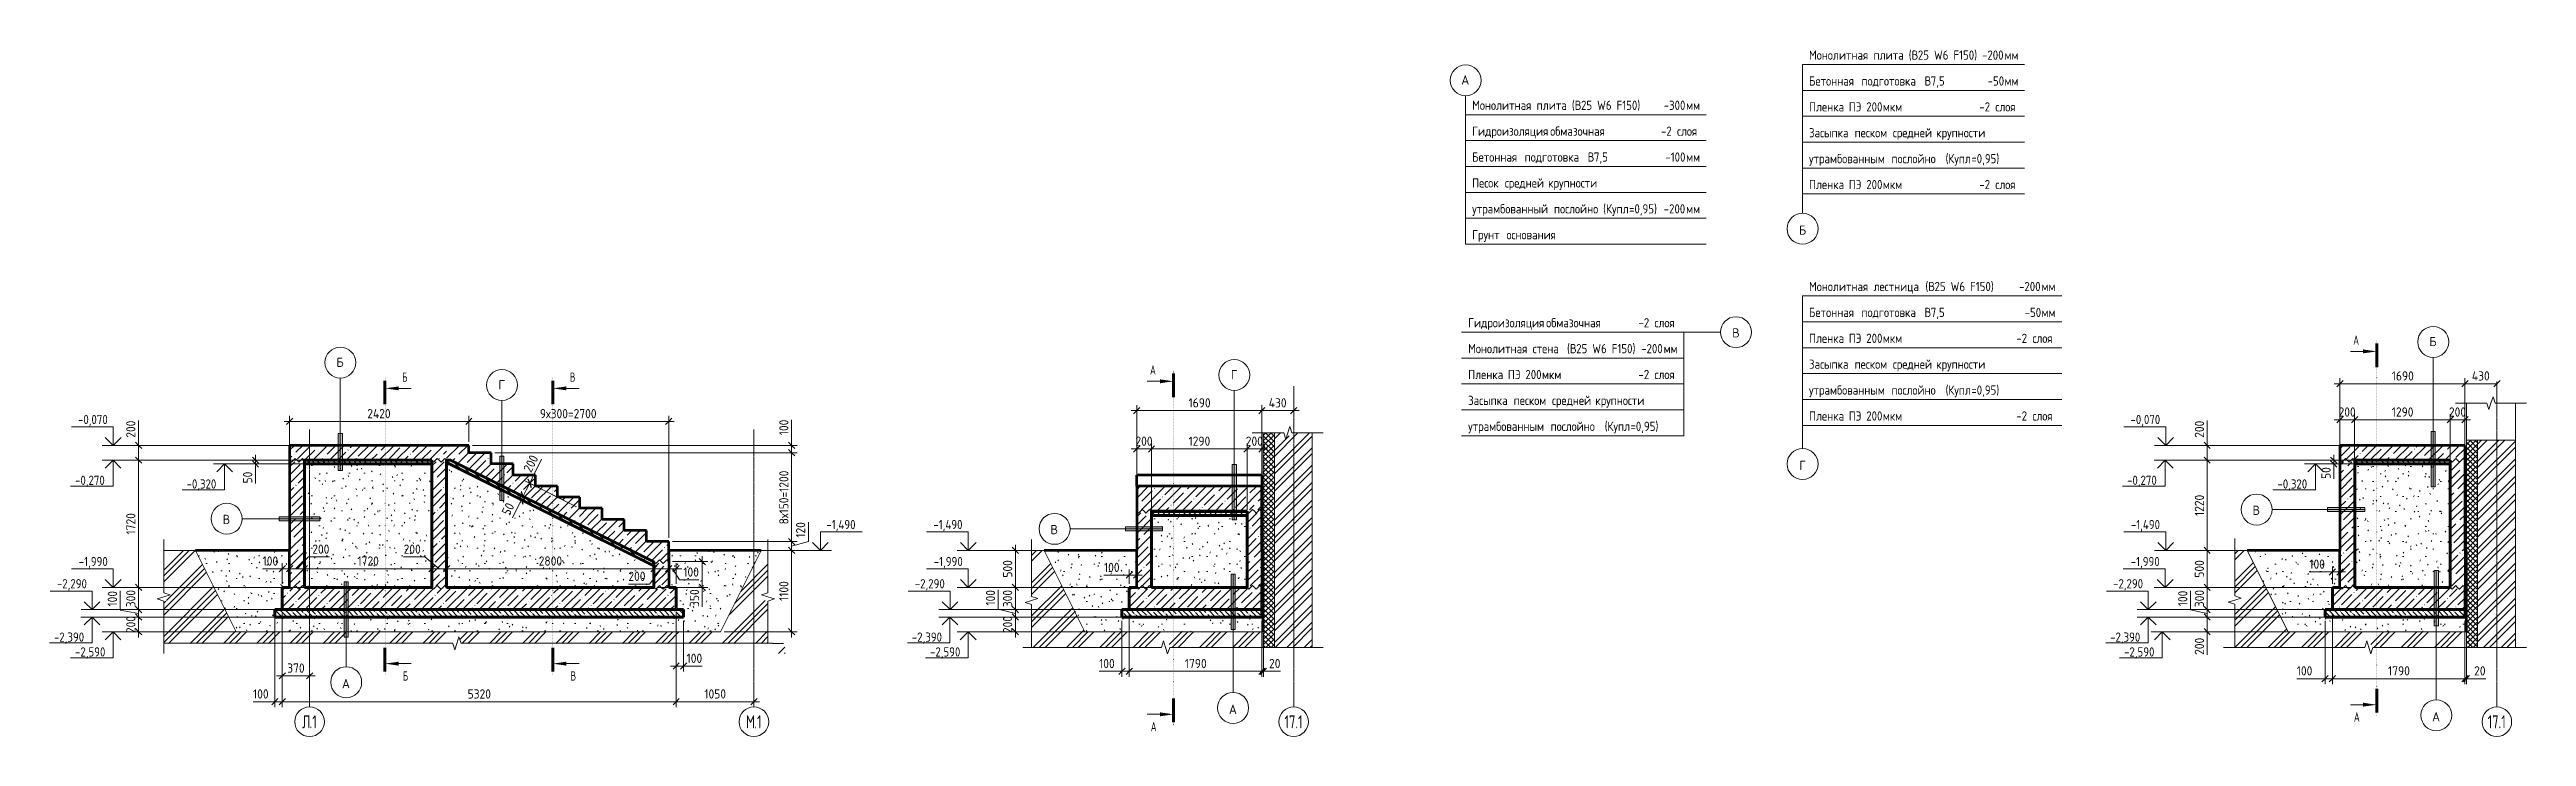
# Model space of a CAD drawing. Header units: millimetres. Extents: x -35908 to 28329, y -4005 to 79343.
# Drawn here: x -5121 to 28329, y -4005 to 5282 of the extents above.
import ezdxf

# ---------------------------------------------------------------- set-up
doc = ezdxf.new("R2010")
doc.units = ezdxf.units.MM
doc.linetypes.add('02 Штрихпунктирная _20 мм_', pattern=[25, 20, -2.5, 0, -2.5])
doc.linetypes.add('04 Пунктир 10мм', pattern=[10, 0, -10])
for name, color, linetype, lineweight in [('AA_Dim', 7, 'Continuous', 9), ('AA_Dim-50', 7, 'Continuous', 9), ('AA_Oformlenie', 7, 'Continuous', 9), ('AA_Razrez', 7, 'Continuous', 9), ('AA_Vinoska', 7, 'Continuous', 9), ('AA_Visotnaya otmetka', 7, 'Continuous', 9), ('AF_Stena', 7, 'Continuous', 9), ('Оси', 7, 'Continuous', 9)]:
    doc.layers.add(name, color=color, linetype=linetype, lineweight=lineweight)
for name, color, linetype, lineweight, true_color in [('AF_Okno', 7, 'Continuous', 20, 0xff9d3c), ('AF_Perekritie', 7, 'Continuous', 60, 0x006a35), ('AF_Perekritie_Грунт', 7, 'Continuous', 60, 0x006a35), ('AF_Perekritie_Опалубка', 7, 'Continuous', 60, 0x006a35), ('AF_Stena_Опалубка', 7, 'Continuous', 20, 0x0063c6), ('KR_Fundament', 7, 'Continuous', 20, 0x804000)]:
    doc.layers.add(name, color=color, linetype=linetype, lineweight=lineweight, true_color=true_color)
doc.styles.add('GOST Common_1', font='GOST_Common.ttf', dxfattribs={"height": 125})
doc.styles.add('ISOCPEUR', font='isocpeur.TTF', dxfattribs={"width": 0.7, "height": 125})
doc.styles.add('ISOCPEUR_1', font='isocpeur.TTF', dxfattribs={"width": 0.9, "height": 125})
doc.styles.add('ISOCPEUR_2', font='isocpeur.TTF', dxfattribs={"width": 0.85, "height": 125})
doc.styles.add('ISOCPEUR_3', font='isocpeur.TTF', dxfattribs={"width": 0.7, "height": 175})
doc.dimstyles.new('00_Точн_3_знака__прозр_', dxfattribs={"dimscale": 304.8, "dimtxt": 125.344371, "dimasz": 0.278871, "dimexe": 0.246063, "dimexo": 0.164042, "dimgap": 0.016404, "dimtad": 1, "dimdec": 3, "dimrnd": 0.001, "dimdsep": 46, "dimtxsty": 'ISOCPEUR_1', "dimblk1": 'OBLIQUE', "dimblk2": 'OBLIQUE', "dimsah": 1, "dimcen": 0.09, "dimdle": 0.246063, "dimazin": 0, "dimtfac": 1, "dimtdec": 4, "dimtix": 1, "dimtmove": 0, "dimatfit": 3, "dimfxl": 1, "dimtvp": 1, "dimtolj": 1, "dimtzin": 0, "dimlwd": 18, "dimlwe": 18, "dimarcsym": 2})
doc.dimstyles.new('00_Точн_3_знака__прозр__1', dxfattribs={"dimscale": 304.8, "dimtxt": 125.344371, "dimasz": 0.278871, "dimexe": 0.246063, "dimexo": 0.164042, "dimgap": 0.016404, "dimtad": 1, "dimdec": 3, "dimrnd": 0.001, "dimdsep": 46, "dimtxsty": 'ISOCPEUR_1', "dimblk1": 'OBLIQUE', "dimblk2": 'OBLIQUE', "dimsah": 1, "dimcen": 0.09, "dimdle": 0.246063, "dimazin": 0, "dimtfac": 1, "dimtdec": 4, "dimtix": 1, "dimtmove": 1, "dimatfit": 3, "dimfxl": 1, "dimtvp": 1, "dimtolj": 1, "dimtzin": 0, "dimlwd": 18, "dimlwe": 18, "dimarcsym": 2})
pattern_1 = [(45, (648.42, -750), (-112.253, 112.253), []), (45, (760.68, -750), (-112.253, 112.253), [198.438, -39.688, 1.676, -38.011])]
pattern_2 = [(135, (648.42, -750), (-70.0036, -70.0036), [99, -16.5, 3.3, -16.5]), (135, (648.42, -680.04), (-70.0036, -70.0036), [])]
pattern_3 = [(0, (648.42, -750), (406.4, 101.6), [16.764, -288.036, 16.764, -288.036, -1625.6]), (0, (648.42, -750), (406.4, 101.6), [-609.6, 16.764, -592.836, 16.764, -288.036, -711.2]), (0, (648.42, -750), (406.4, 101.6), [-1524, 16.764, -186.436, 16.764, -491.236]), (120, (800.82, -699.2), (-291.1882, 301.1527), [16.764, -288.036, 16.764, -288.036, -1625.6]), (120, (800.82, -699.2), (-291.1882, 301.1527), [-609.6, 16.764, -592.836, 16.764, -288.036, -711.2]), (120, (800.82, -699.2), (-291.1882, 301.1527), [-1524, 16.764, -186.436, 16.764, -491.236]), (240, (851.62, -496), (-115.2118, -402.7527), [16.764, -288.036, 16.764, -288.036, -1625.6]), (240, (851.62, -496), (-115.2118, -402.7527), [-609.6, 16.764, -592.836, 16.764, -288.036, -711.2]), (240, (851.62, -496), (-115.2118, -402.7527), [-1524, 16.764, -186.436, 16.764, -491.236])]
pattern_4 = [(45, (9995.57, -150), (-112.253, 112.253), []), (45, (10107.82, -150), (-112.253, 112.253), [198.438, -39.688, 1.676, -38.011])]
pattern_5 = [(135, (9995.57, -150), (-70.0036, -70.0036), [99, -16.5, 3.3, -16.5]), (135, (9995.57, -80.04), (-70.0036, -70.0036), [])]
pattern_6 = [(0, (9995.57, -150), (406.4, 101.6), [16.764, -288.036, 16.764, -288.036, -1625.6]), (0, (9995.57, -150), (406.4, 101.6), [-609.6, 16.764, -592.836, 16.764, -288.036, -711.2]), (0, (9995.57, -150), (406.4, 101.6), [-1524, 16.764, -186.436, 16.764, -491.236]), (120, (10147.97, -99.2), (-291.1882, 301.1527), [16.764, -288.036, 16.764, -288.036, -1625.6]), (120, (10147.97, -99.2), (-291.1882, 301.1527), [-609.6, 16.764, -592.836, 16.764, -288.036, -711.2]), (120, (10147.97, -99.2), (-291.1882, 301.1527), [-1524, 16.764, -186.436, 16.764, -491.236]), (240, (10198.77, 104), (-115.2118, -402.7527), [16.764, -288.036, 16.764, -288.036, -1625.6]), (240, (10198.77, 104), (-115.2118, -402.7527), [-609.6, 16.764, -592.836, 16.764, -288.036, -711.2]), (240, (10198.77, 104), (-115.2118, -402.7527), [-1524, 16.764, -186.436, 16.764, -491.236])]
pattern_7 = [(45, (27571.48, -150), (-112.253, 112.253), []), (45, (27683.73, -150), (-112.253, 112.253), [198.438, -39.688, 1.676, -38.011])]
pattern_8 = [(135, (27571.48, -150), (-70.0036, -70.0036), [99, -16.5, 3.3, -16.5]), (135, (27571.48, -80.04), (-70.0036, -70.0036), [])]
pattern_9 = [(0, (27571.48, -150), (406.4, 101.6), [16.764, -288.036, 16.764, -288.036, -1625.6]), (0, (27571.48, -150), (406.4, 101.6), [-609.6, 16.764, -592.836, 16.764, -288.036, -711.2]), (0, (27571.48, -150), (406.4, 101.6), [-1524, 16.764, -186.436, 16.764, -491.236]), (120, (27723.88, -99.2), (-291.1882, 301.1527), [16.764, -288.036, 16.764, -288.036, -1625.6]), (120, (27723.88, -99.2), (-291.1882, 301.1527), [-609.6, 16.764, -592.836, 16.764, -288.036, -711.2]), (120, (27723.88, -99.2), (-291.1882, 301.1527), [-1524, 16.764, -186.436, 16.764, -491.236]), (240, (27774.68, 104), (-115.2118, -402.7527), [16.764, -288.036, 16.764, -288.036, -1625.6]), (240, (27774.68, 104), (-115.2118, -402.7527), [-609.6, 16.764, -592.836, 16.764, -288.036, -711.2]), (240, (27774.68, 104), (-115.2118, -402.7527), [-1524, 16.764, -186.436, 16.764, -491.236])]

msp = doc.modelspace()

# ---------------------------------------------------------------- texts
at = {"layer": 'AA_Razrez', "char_height": 125, "attachment_point": 1, "style": 'ISOCPEUR'}
for s, insert, width in [('\\fISOCPEUR|b0|i0|c204|p34|;\\W.7;А', (25989.3308, 1415.9878), 95.400812), ('\\fISOCPEUR|b0|i0|c204|p34|;\\W.7;А', (9740.7146, 1012.0516), 95.400812), ('\\fISOCPEUR|b0|i0|c204|p34|;\\W.7;Б', (-359.2796, 915.6115), 84.177187), ('\\fISOCPEUR|b0|i0|c204|p34|;\\W.7;В', (1906.6863, 915.6115), 84.177187), ('\\fISOCPEUR|b0|i0|c204|p34|;\\W.7;Б', (-349.6925, -3124.0013), 84.177187), ('\\fISOCPEUR|b0|i0|c204|p34|;\\W.7;В', (1916.2733, -3124.0013), 84.177187), ('\\fISOCPEUR|b0|i0|c204|p34|;\\W.7;А', (25998.9178, -3678.7527), 95.400812), ('\\fISOCPEUR|b0|i0|c204|p34|;\\W.7;А', (9750.3017, -3808.6422), 95.400812)]:
    msp.add_mtext(s, dxfattribs=dict(at, insert=insert, width=width))
at = {"layer": 'AA_Vinoska', "char_height": 125, "attachment_point": 1}
for s, insert, width, style in [('Монолитная', (18640.1289, 5268.9844), 977.858328, 'ISOCPEUR_2'), ('\\fISOCPEUR|b0|i0|c204|p34|;\\W.85; ', (19446.9427, 5268.9844), 78.364953, 'ISOCPEUR_2'), ('плита', (19511.6003, 5268.9844), 494.039922, 'ISOCPEUR_2'), (' (', (19919.224, 5268.9844), 129.472531, 'ISOCPEUR_2'), ('\\fISOCPEUR|b0|i0|c204|p34|;\\W.85;В', (20026.0495, 5268.9844), 102.215156, 'ISOCPEUR_2'), ('25 W6 F150)', (20110.3854, 5268.9844), 967.636812, 'ISOCPEUR_2'), ('-200', (20976.9961, 5268.9844), 367.974562, 'ISOCPEUR_2'), ('мм', (21280.6055, 5268.9844), 204.430312, 'ISOCPEUR_2'), ('\\fGOST Common|b0|i0|c204|p34|;А', (13944.3355, 4933.2687), 136.286875, 'GOST Common_1'), ('Бетонная', (18640.1289, 4918.9844), 780.242359, 'ISOCPEUR_2'), ('\\fISOCPEUR|b0|i0|c204|p34|;\\W.85; ', (19283.8933, 4918.9844), 78.364953, 'ISOCPEUR_2'), ('подготовка', (19348.5508, 4918.9844), 954.008125, 'ISOCPEUR_2'), ('\\fISOCPEUR|b0|i0|c204|p34|;\\W.85; ', (20135.6862, 4918.9844), 78.364953, 'ISOCPEUR_2'), ('\\fISOCPEUR|b0|i0|c204|p34|;\\W.85;В', (20200.3438, 4918.9844), 102.215156, 'ISOCPEUR_2'), ('7,5', (20284.6797, 4918.9844), 228.280516, 'ISOCPEUR_2'), ('-50', (21052.6461, 4918.9844), 275.980922, 'ISOCPEUR_2'), ('мм', (21280.3531, 4918.9844), 204.430312, 'ISOCPEUR_2'), ('Монолитная', (14090.9282, 4590.4925), 977.858328, 'ISOCPEUR_2'), ('\\fISOCPEUR|b0|i0|c204|p34|;\\W.85; ', (14897.742, 4590.4925), 78.364953, 'ISOCPEUR_2'), ('плита', (14962.3995, 4590.4925), 494.039922, 'ISOCPEUR_2'), (' (', (15370.0232, 4590.4925), 129.472531, 'ISOCPEUR_2'), ('\\fISOCPEUR|b0|i0|c204|p34|;\\W.85;В', (15476.8488, 4590.4925), 102.215156, 'ISOCPEUR_2'), ('25 W6 F150)', (15561.1847, 4590.4925), 967.636812, 'ISOCPEUR_2'), ('-300', (16677.7954, 4590.4925), 367.974562, 'ISOCPEUR_2'), ('мм', (16981.4047, 4590.4925), 204.430312, 'ISOCPEUR_2'), ('Пленка', (18640.1289, 4568.9844), 572.404875, 'ISOCPEUR_2'), ('\\fISOCPEUR|b0|i0|c204|p34|;\\W.85; ', (19112.4102, 4568.9844), 78.364953, 'ISOCPEUR_2'), ('ПЭ', (19177.0677, 4568.9844), 204.430312, 'ISOCPEUR_2'), (' 200', (19345.7396, 4568.9844), 354.345875, 'ISOCPEUR_2'), ('мкм', (19638.1042, 4568.9844), 296.423953, 'ISOCPEUR_2'), ('-2 ', (20940.4461, 4568.9844), 262.352234, 'ISOCPEUR_2'), ('слоя', (21156.9084, 4568.9844), 354.345875, 'ISOCPEUR_2'), ('Гидроизоляция', (14090.9282, 4240.4925), 1199.3245, 'ISOCPEUR_2'), ('\\fISOCPEUR|b0|i0|c204|p34|;\\W.85; ', (15080.4698, 4240.4925), 78.364953, 'ISOCPEUR_2'), ('обмазочная', (15145.1274, 4240.4925), 943.786609, 'ISOCPEUR_2'), ('-2 ', (16641.2454, 4240.4925), 262.352234, 'ISOCPEUR_2'), ('слоя', (16857.7076, 4240.4925), 354.345875, 'ISOCPEUR_2'), ('Засыпка', (18640.1289, 4218.9844), 667.805687, 'ISOCPEUR_2'), ('\\fISOCPEUR|b0|i0|c204|p34|;\\W.85; ', (19191.1237, 4218.9844), 78.364953, 'ISOCPEUR_2'), ('песком', (19255.7813, 4218.9844), 548.554672, 'ISOCPEUR_2'), ('\\fISOCPEUR|b0|i0|c204|p34|;\\W.85; ', (19708.3841, 4218.9844), 78.364953, 'ISOCPEUR_2'), ('средней', (19773.0417, 4218.9844), 630.326797, 'ISOCPEUR_2'), ('\\fISOCPEUR|b0|i0|c204|p34|;\\W.85; ', (20293.1133, 4218.9844), 78.364953, 'ISOCPEUR_2'), ('крупности', (20357.7709, 4218.9844), 838.164281, 'ISOCPEUR_2'), ('Бетонная', (14090.9282, 3890.4925), 780.242359, 'ISOCPEUR_2'), ('\\fISOCPEUR|b0|i0|c204|p34|;\\W.85; ', (14734.6925, 3890.4925), 78.364953, 'ISOCPEUR_2'), ('подготовка', (14799.3501, 3890.4925), 954.008125, 'ISOCPEUR_2'), ('\\fISOCPEUR|b0|i0|c204|p34|;\\W.85; ', (15586.4855, 3890.4925), 78.364953, 'ISOCPEUR_2'), ('\\fISOCPEUR|b0|i0|c204|p34|;\\W.85;В', (15651.143, 3890.4925), 102.215156, 'ISOCPEUR_2'), ('7,5', (15735.479, 3890.4925), 228.280516, 'ISOCPEUR_2'), ('-100', (16700.3204, 3890.4925), 340.717187, 'ISOCPEUR_2'), ('мм', (16981.4402, 3890.4925), 204.430312, 'ISOCPEUR_2'), ('утрамбованным', (18640.1289, 3868.9844), 1270.875109, 'ISOCPEUR_2'), ('\\fISOCPEUR|b0|i0|c204|p34|;\\W.85; ', (19688.7058, 3868.9844), 78.364953, 'ISOCPEUR_2'), ('послойно', (19753.3633, 3868.9844), 722.320437, 'ISOCPEUR_2'), ('  (', (20349.3373, 3868.9844), 207.837484, 'ISOCPEUR_2'), ('Купл', (20520.8203, 3868.9844), 378.196078, 'ISOCPEUR_2'), ('=0,95)', (20832.8633, 3868.9844), 463.375375, 'ISOCPEUR_2'), ('Песок', (14090.9282, 3540.4925), 456.561031, 'ISOCPEUR_2'), ('\\fISOCPEUR|b0|i0|c204|p34|;\\W.85; ', (14467.6287, 3540.4925), 78.364953, 'ISOCPEUR_2'), ('средней', (14532.2863, 3540.4925), 630.326797, 'ISOCPEUR_2'), ('\\fISOCPEUR|b0|i0|c204|p34|;\\W.85; ', (15052.3579, 3540.4925), 78.364953, 'ISOCPEUR_2'), ('крупности', (15117.0154, 3540.4925), 838.164281, 'ISOCPEUR_2'), ('Пленка', (18640.1289, 3518.9844), 572.404875, 'ISOCPEUR_2'), ('\\fISOCPEUR|b0|i0|c204|p34|;\\W.85; ', (19112.4102, 3518.9844), 78.364953, 'ISOCPEUR_2'), ('ПЭ', (19177.0677, 3518.9844), 204.430312, 'ISOCPEUR_2'), (' 200', (19345.7396, 3518.9844), 354.345875, 'ISOCPEUR_2'), ('мкм', (19638.1042, 3518.9844), 296.423953, 'ISOCPEUR_2'), ('-2 ', (20940.4461, 3518.9844), 262.352234, 'ISOCPEUR_2'), ('слоя', (21156.9084, 3518.9844), 354.345875, 'ISOCPEUR_2'), ('утрамбованный', (14090.9282, 3190.4925), 1260.653594, 'ISOCPEUR_2'), ('\\fISOCPEUR|b0|i0|c204|p34|;\\W.85; ', (15131.0714, 3190.4925), 78.364953, 'ISOCPEUR_2'), ('послойно', (15195.729, 3190.4925), 722.320438, 'ISOCPEUR_2'), (' (', (15791.7029, 3190.4925), 129.472531, 'ISOCPEUR_2'), ('Купл', (15898.5284, 3190.4925), 378.196078, 'ISOCPEUR_2'), ('=0,95)', (16210.5714, 3190.4925), 463.375375, 'ISOCPEUR_2'), ('-200', (16677.7954, 3190.4925), 367.974562, 'ISOCPEUR_2'), ('мм', (16981.4047, 3190.4925), 204.430312, 'ISOCPEUR_2'), ('Грунт', (14090.9282, 2840.4925), 483.818406, 'ISOCPEUR_2'), ('\\fISOCPEUR|b0|i0|c204|p34|;\\W.85; ', (14490.1183, 2840.4925), 78.364953, 'ISOCPEUR_2'), ('основания', (14554.7758, 2840.4925), 824.535594, 'ISOCPEUR_2'), ('\\fGOST Common|b0|i0|c204|p34|;Б', (18503.3869, 2902.3833), 120.253125, 'GOST Common_1'), ('Монолитная', (18640.1289, 2140.6302), 977.858328, 'ISOCPEUR_2'), ('\\fISOCPEUR|b0|i0|c204|p34|;\\W.85; ', (19446.9427, 2140.6302), 78.364953, 'ISOCPEUR_2'), ('лестница', (19511.6003, 2140.6302), 766.613672, 'ISOCPEUR_2'), (' (', (20144.1198, 2140.6302), 129.472531, 'ISOCPEUR_2'), ('\\fISOCPEUR|b0|i0|c204|p34|;\\W.85;В', (20250.9453, 2140.6302), 102.215156, 'ISOCPEUR_2'), ('25 W6 F150)', (20335.2813, 2140.6302), 967.636812, 'ISOCPEUR_2'), ('-200', (21476.9961, 2140.6302), 367.974562, 'ISOCPEUR_2'), ('мм', (21780.6055, 2140.6302), 204.430312, 'ISOCPEUR_2'), ('Бетонная', (18640.1289, 1790.6302), 780.242359, 'ISOCPEUR_2'), ('\\fISOCPEUR|b0|i0|c204|p34|;\\W.85; ', (19283.8933, 1790.6302), 78.364953, 'ISOCPEUR_2'), ('подготовка', (19348.5508, 1790.6302), 954.008125, 'ISOCPEUR_2'), ('\\fISOCPEUR|b0|i0|c204|p34|;\\W.85; ', (20135.6862, 1790.6302), 78.364953, 'ISOCPEUR_2'), ('\\fISOCPEUR|b0|i0|c204|p34|;\\W.85;В', (20200.3438, 1790.6302), 102.215156, 'ISOCPEUR_2'), ('7,5', (20284.6797, 1790.6302), 228.280516, 'ISOCPEUR_2'), ('-50', (21552.6461, 1790.6302), 275.980922, 'ISOCPEUR_2'), ('мм', (21780.3531, 1790.6302), 204.430312, 'ISOCPEUR_2'), ('Гидроизоляция', (14036.8458, 1650.6302), 1199.3245, 'ISOCPEUR_2'), ('\\fISOCPEUR|b0|i0|c204|p34|;\\W.85; ', (15026.3875, 1650.6302), 78.364953, 'ISOCPEUR_2'), ('обмазочная', (15091.045, 1650.6302), 943.786609, 'ISOCPEUR_2'), ('-2 ', (16337.163, 1650.6302), 262.352234, 'ISOCPEUR_2'), ('слоя', (16553.6252, 1650.6302), 354.345875, 'ISOCPEUR_2'), ('\\fGOST Common|b0|i0|c204|p34|;В', (17603.1718, 1513.894), 124.261562, 'GOST Common_1'), ('Пленка', (18640.1289, 1440.6302), 572.404875, 'ISOCPEUR_2'), ('\\fISOCPEUR|b0|i0|c204|p34|;\\W.85; ', (19112.4102, 1440.6302), 78.364953, 'ISOCPEUR_2'), ('ПЭ', (19177.0677, 1440.6302), 204.430312, 'ISOCPEUR_2'), (' 200', (19345.7396, 1440.6302), 354.345875, 'ISOCPEUR_2'), ('мкм', (19638.1042, 1440.6302), 296.423953, 'ISOCPEUR_2'), ('-2 ', (21440.4461, 1440.6302), 262.352234, 'ISOCPEUR_2'), ('слоя', (21656.9084, 1440.6302), 354.345875, 'ISOCPEUR_2'), ('\\fGOST Common|b0|i0|c204|p34|;Б', (27017.7618, 1396.7355), 120.253125, 'GOST Common_1'), ('\\fGOST Common|b0|i0|c204|p34|;Б', (-1246.5208, 1116.6855), 120.253125, 'GOST Common_1'), ('Монолитная', (14036.8458, 1300.6302), 977.858328, 'ISOCPEUR_2'), ('\\fISOCPEUR|b0|i0|c204|p34|;\\W.85; ', (14843.6596, 1300.6302), 78.364953, 'ISOCPEUR_2'), ('стена', (14908.3172, 1300.6302), 480.411234, 'ISOCPEUR_2'), (' (', (15304.6961, 1300.6302), 129.472531, 'ISOCPEUR_2'), ('\\fISOCPEUR|b0|i0|c204|p34|;\\W.85;В', (15411.5216, 1300.6302), 102.215156, 'ISOCPEUR_2'), ('25 W6 F150)', (15495.8575, 1300.6302), 967.636812, 'ISOCPEUR_2'), ('-200', (16373.713, 1300.6302), 367.974562, 'ISOCPEUR_2'), ('мм', (16677.3224, 1300.6302), 204.430312, 'ISOCPEUR_2'), ('Засыпка', (18640.1289, 1090.6302), 667.805687, 'ISOCPEUR_2'), ('\\fISOCPEUR|b0|i0|c204|p34|;\\W.85; ', (19191.1237, 1090.6302), 78.364953, 'ISOCPEUR_2'), ('песком', (19255.7813, 1090.6302), 548.554672, 'ISOCPEUR_2'), ('\\fISOCPEUR|b0|i0|c204|p34|;\\W.85; ', (19708.3841, 1090.6302), 78.364953, 'ISOCPEUR_2'), ('средней', (19773.0417, 1090.6302), 630.326797, 'ISOCPEUR_2'), ('\\fISOCPEUR|b0|i0|c204|p34|;\\W.85; ', (20293.1133, 1090.6302), 78.364953, 'ISOCPEUR_2'), ('крупности', (20357.7709, 1090.6302), 838.164281, 'ISOCPEUR_2'), ('\\fGOST Common|b0|i0|c204|p34|;Г', (941.4179, 813.7391), 108.227812, 'GOST Common_1'), ('\\fGOST Common|b0|i0|c204|p34|;Г', (10831.6177, 949.7305), 108.227812, 'GOST Common_1'), ('Пленка', (14036.8458, 950.6302), 572.404875, 'ISOCPEUR_2'), ('\\fISOCPEUR|b0|i0|c204|p34|;\\W.85; ', (14509.1271, 950.6302), 78.364953, 'ISOCPEUR_2'), ('ПЭ', (14573.7846, 950.6302), 204.430312, 'ISOCPEUR_2'), (' 200', (14742.4565, 950.6302), 354.345875, 'ISOCPEUR_2'), ('мкм', (15034.8211, 950.6302), 296.423953, 'ISOCPEUR_2'), ('-2 ', (16337.163, 950.6302), 262.352234, 'ISOCPEUR_2'), ('слоя', (16553.6252, 950.6302), 354.345875, 'ISOCPEUR_2'), ('утрамбованным', (18640.1289, 740.6302), 1270.875109, 'ISOCPEUR_2'), ('\\fISOCPEUR|b0|i0|c204|p34|;\\W.85; ', (19688.7058, 740.6302), 78.364953, 'ISOCPEUR_2'), ('послойно', (19753.3633, 740.6302), 722.320437, 'ISOCPEUR_2'), ('  (', (20349.3373, 740.6302), 207.837484, 'ISOCPEUR_2'), ('Купл', (20520.8203, 740.6302), 378.196078, 'ISOCPEUR_2'), ('=0,95)', (20832.8633, 740.6302), 463.375375, 'ISOCPEUR_2'), ('Засыпка', (14036.8458, 600.6302), 667.805687, 'ISOCPEUR_2'), ('\\fISOCPEUR|b0|i0|c204|p34|;\\W.85; ', (14587.8406, 600.6302), 78.364953, 'ISOCPEUR_2'), ('песком', (14652.4982, 600.6302), 548.554672, 'ISOCPEUR_2'), ('\\fISOCPEUR|b0|i0|c204|p34|;\\W.85; ', (15105.101, 600.6302), 78.364953, 'ISOCPEUR_2'), ('средней', (15169.7586, 600.6302), 630.326797, 'ISOCPEUR_2'), ('\\fISOCPEUR|b0|i0|c204|p34|;\\W.85; ', (15689.8302, 600.6302), 78.364953, 'ISOCPEUR_2'), ('крупности', (15754.4877, 600.6302), 838.164281, 'ISOCPEUR_2'), ('Пленка', (18640.1289, 390.6302), 572.404875, 'ISOCPEUR_2'), ('\\fISOCPEUR|b0|i0|c204|p34|;\\W.85; ', (19112.4102, 390.6302), 78.364953, 'ISOCPEUR_2'), ('ПЭ', (19177.0677, 390.6302), 204.430312, 'ISOCPEUR_2'), (' 200', (19345.7396, 390.6302), 354.345875, 'ISOCPEUR_2'), ('мкм', (19638.1042, 390.6302), 296.423953, 'ISOCPEUR_2'), ('-2 ', (21440.4461, 390.6302), 262.352234, 'ISOCPEUR_2'), ('слоя', (21656.9084, 390.6302), 354.345875, 'ISOCPEUR_2'), ('утрамбованным', (14036.8458, 250.6302), 1270.875109, 'ISOCPEUR_2'), ('\\fISOCPEUR|b0|i0|c204|p34|;\\W.85; ', (15085.4226, 250.6302), 78.364953, 'ISOCPEUR_2'), ('послойно', (15150.0802, 250.6302), 722.320437, 'ISOCPEUR_2'), ('  (', (15746.0541, 250.6302), 207.837484, 'ISOCPEUR_2'), ('Купл', (15917.5372, 250.6302), 378.196078, 'ISOCPEUR_2'), ('=0,95)', (16229.5802, 250.6302), 463.375375, 'ISOCPEUR_2'), ('\\fGOST Common|b0|i0|c204|p34|;Г', (18508.3869, -278.2933), 108.227812, 'GOST Common_1'), ('\\fGOST Common|b0|i0|c204|p34|;В', (24630.2862, -884.3005), 124.261562, 'GOST Common_1'), ('\\fGOST Common|b0|i0|c204|p34|;В', (-2782.9709, -1008.326), 124.261562, 'GOST Common_1'), ('\\fGOST Common|b0|i0|c204|p34|;В', (8397.0214, -1144.83), 124.261562, 'GOST Common_1'), ('\\fGOST Common|b0|i0|c204|p34|;А', (-1171.6636, -3227.9014), 136.286875, 'GOST Common_1'), ('\\fGOST Common|b0|i0|c204|p34|;А', (10806.162, -3575.156), 136.286875, 'GOST Common_1'), ('\\fGOST Common|b0|i0|c204|p34|;А', (27054.7782, -3675.156), 136.286875, 'GOST Common_1')]:
    msp.add_mtext(s, dxfattribs=dict(at, insert=insert, width=width, style=style))
at = {"layer": 'AA_Visotnaya otmetka', "color": 92, "true_color": 0x00cc00, "char_height": 125, "attachment_point": 1, "line_spacing_factor": 1.135194, "style": 'ISOCPEUR_2'}
for s, insert, width in [('-0,070', (-4736.5595, 342.8398), 479.798668), ('-0,070', (22981.893, 342.8398), 479.798668), ('-1,490', (5370.8308, -1077.1602), 466.262028), ('-1,490', (6815.3614, -1077.1602), 466.262028), ('-1,490', (22987.5332, -1077.1602), 466.262028), ('-1,990', (-4725.9057, -1577.1602), 454.22946), ('-1,990', (6820.3749, -1577.1602), 454.22946), ('-1,990', (22985.2307, -1577.1602), 454.22946), ('-2,290', (-5020.9882, -1877.1602), 479.798668), ('-2,290', (6564.3336, -1877.1602), 479.798668), ('-2,290', (22746.8299, -1877.1602), 479.798668)]:
    msp.add_mtext(s, dxfattribs=dict(at, insert=insert, width=width))
at = {"layer": 'AA_Visotnaya otmetka', "char_height": 125, "width": 479.798668, "attachment_point": 1, "line_spacing_factor": 1.135194, "style": 'ISOCPEUR_2'}
for s, insert in [('-0,270', (-4776.5595, -478.659)), ('-0,320', (-3270.5032, -528.659)), ('-0,270', (22935.5365, -478.659)), ('-0,320', (24966.5672, -528.659)), ('-2,390', (-5060.9882, -2598.659)), ('-2,390', (6524.3336, -2598.659)), ('-2,390', (22706.8299, -2598.659)), ('-2,590', (-4776.5595, -2798.659)), ('-2,590', (6769.7211, -2798.659)), ('-2,590', (22895.3729, -2798.659))]:
    msp.add_mtext(s, dxfattribs=dict(at, insert=insert))
at = {"layer": 'Оси', "char_height": 175, "attachment_point": 1, "style": 'ISOCPEUR_3'}
for s, insert, width in [('\\fISOCPEUR|b0|i0|c204|p34|;\\W.7;Л', (-1708.6388, -3718.5698), 120.653969), ('.1', (-1609.0894, -3718.5698), 120.653969), ('\\fISOCPEUR|b0|i0|c204|p34|;\\W.7;М', (4285.5862, -3718.5698), 134.6835), ('.1', (4396.7112, -3718.5698), 120.653969), ('17.1', (11556.6932, -3718.5698), 300.231969), ('17.1', (27805.3094, -3718.5698), 300.231969)]:
    msp.add_mtext(s, dxfattribs=dict(at, insert=insert, width=width))

# ---------------------------------------------------------------- blocks, each defined once
blk = doc.blocks.new('Ktcnybwf - Лестница-3686718-А-А Опл')
at = {"layer": 'AF_Perekritie', "lineweight": 9}
h = blk.add_hatch(dxfattribs=at)
h.set_pattern_fill('FP_6', style=0, pattern_type=2)
h.set_pattern_definition([(45, (32287.48, -750), (-112.253, 112.253), []), (45, (32399.74, -750), (-112.253, 112.253), [198.438, -39.688, 1.676, -38.011])])
h.paths.add_polyline_path([(34680, -1644), (34680, -1620), (34880, -1620), (34880, -1370), (34580, -1370), (34580, -1220), (34280, -1220), (34280, -1070), (33980, -1070), (33980, -920), (33680, -920), (33680, -770), (33380, -770), (33380, -620), (33080, -620), (33080, -470), (32780, -470), (32780, -320), (32480, -320), (32480, -170), (32180, -170), (32180, -70), (31880, -70), (31880, -270), (31933, -270), (34633, -1620)])
at = {"layer": 'AF_Perekritie'}
for p, q in [((32180, -70), (31880, -70)), ((31880, -270), (31933, -270)), ((31933, -270), (34680, -1644)), ((32180, -170), (32180, -70)), ((32480, -170), (32180, -170)), ((32480, -320), (32480, -170)), ((32780, -320), (32480, -320)), ((32780, -470), (32780, -320)), ((33080, -470), (32780, -470)), ((33080, -620), (33080, -470)), ((33380, -620), (33080, -620)), ((33380, -770), (33380, -620)), ((33680, -770), (33380, -770)), ((33680, -920), (33680, -770)), ((33980, -920), (33680, -920)), ((33980, -1070), (33980, -920)), ((34280, -1070), (33980, -1070)), ((34280, -1220), (34280, -1070)), ((34580, -1220), (34280, -1220)), ((34580, -1370), (34580, -1220)), ((34880, -1370), (34580, -1370)), ((34680, -1644), (34680, -1640)), ((34880, -1640), (34880, -1370))]:
    blk.add_line(p, q, dxfattribs=at)
blk = doc.blocks.new('011_ЛинияОбрыва _ЭлУзла_Линия_ - Тип 1-3874511-А-А Опл')
at = {"layer": 'AA_Oformlenie'}
for p, q in [((36220, -1490), (36220, -2063)), ((36220, -2174), (36220, -2745))]:
    blk.add_line(p, q, dxfattribs=at)
blk = doc.blocks.new('011_ЛинияОбрыва _ЭлУзла_Линия_ - Тип 1-3854815-А-А Опл')
at = {"layer": 'AA_Oformlenie'}
for p, q in [((31964, -2745), (28060, -2745)), ((36280, -2745), (32075, -2745))]:
    blk.add_line(p, q, dxfattribs=at)
blk = doc.blocks.new('011_ЛинияОбрыва _ЭлУзла_Линия_ - Тип 1-3874600-А-А Опл')
at = {"layer": 'AA_Oformlenie'}
for p, q in [((28060, -1490), (28060, -2063)), ((28060, -2174), (28060, -2745))]:
    blk.add_line(p, q, dxfattribs=at)
blk = doc.blocks.new('Последовательность узлов - 3мм масшт50 маскировка-904230-А-А Опл')
at = {"layer": 'AA_Oformlenie'}
for p, q in [((34680, -1990), (34705, -2015)), ((34705, -2015), (34755, -1965)), ((34780, -1990), (34755, -1965)), ((34780, -1990), (34805, -2015)), ((34805, -2015), (34855, -1965)), ((34880, -1990), (34855, -1965))]:
    blk.add_line(p, q, dxfattribs=at)
blk = doc.blocks.new('Ktcnybwf - Лестница-3686718-В-В Опл')
at = {"layer": 'AF_Perekritie', "lineweight": 9}
h = blk.add_hatch(dxfattribs=at)
h.set_pattern_fill('FP_12', style=0, pattern_type=2)
h.set_pattern_definition([(45, (-77590.09, -150), (-112.253, 112.253), []), (45, (-77477.84, -150), (-112.253, 112.253), [198.438, -39.688, 1.676, -38.011])])
h.paths.add_polyline_path([(-76535, -961), (-76535, -940), (-76335, -940), (-76335, -620), (-78025, -620), (-78025, -940), (-77825, -940), (-77825, -961), (-77295, -961)])
at = {"layer": 'AF_Perekritie'}
for p, q in [((-76335, -470), (-78025, -470)), ((-78025, -620), (-78025, -470)), ((-76335, -620), (-78025, -620)), ((-78025, -620), (-78025, -961)), ((-76335, -620), (-78025, -620)), ((-76335, -470), (-76335, -620)), ((-76335, -961), (-76335, -620)), ((-77825, -961), (-76535, -961))]:
    blk.add_line(p, q, dxfattribs=at)
blk = doc.blocks.new('011_ЛинияОбрыва _ЭлУзла_Линия_ - Тип 1-3868814-В-В Опл')
at = {"layer": 'AA_Oformlenie'}
for p, q in [((-79445, -1490), (-79445, -2110)), ((-79445, -2221), (-79445, -2800))]:
    blk.add_line(p, q, dxfattribs=at)
blk = doc.blocks.new('011_ЛинияОбрыва _ЭлУзла_Линия_ - Тип 1-3854832-В-В Опл')
at = {"layer": 'AA_Oformlenie'}
for p, q in [((-79561, -2800), (-77690, -2800)), ((-77579, -2800), (-75655, -2800))]:
    blk.add_line(p, q, dxfattribs=at)
blk = doc.blocks.new('011_ЛинияОбрыва _ЭлУзла_Линия_ - Тип 1-3854834-В-В Опл')
at = {"layer": 'AA_Oformlenie'}
for p, q in [((-76315, 100), (-76040, 100)), ((-75929, 100), (-75655, 100))]:
    blk.add_line(p, q, dxfattribs=at)
blk = doc.blocks.new('Последовательность узлов - 3мм масшт50 маскировка-904230-В-В Опл')
at = {"layer": 'AA_Oformlenie'}
for p, q in [((-78025, -1990), (-78000, -2015)), ((-78000, -2015), (-77950, -1965)), ((-77925, -1990), (-77950, -1965)), ((-77925, -1990), (-77900, -2015)), ((-77900, -2015), (-77850, -1965)), ((-77825, -1990), (-77850, -1965))]:
    blk.add_line(p, q, dxfattribs=at)
blk = doc.blocks.new('231_Отверстие прямоугольное _Окно_Стена_ - Проем сущ_-3854812-Б-Б Опл')
at = {"layer": 'AF_Okno', "color": 7, "lineweight": 9}
blk.add_line((-75655, 0), (-75655, 500), dxfattribs=at)
blk = doc.blocks.new('011_ЛинияОбрыва _ЭлУзла_Линия_ - Тип 1-3885920-Б-Б Опл')
at = {"layer": 'AA_Oformlenie'}
for p, q in [((-79445, -1480), (-79445, -2105)), ((-79445, -2216), (-79445, -2800))]:
    blk.add_line(p, q, dxfattribs=at)
blk = doc.blocks.new('011_ЛинияОбрыва _ЭлУзла_Линия_ - Тип 1-3854832-Б-Б Опл')
at = {"layer": 'AA_Oformlenie'}
for p, q in [((-79595, -2800), (-77690, -2800)), ((-77579, -2800), (-75655, -2800))]:
    blk.add_line(p, q, dxfattribs=at)
blk = doc.blocks.new('011_ЛинияОбрыва _ЭлУзла_Линия_ - Тип 1-3854836-Б-Б Опл')
at = {"layer": 'AA_Oformlenie'}
for p, q in [((-76315, 500), (-76040, 500)), ((-75929, 500), (-75655, 500))]:
    blk.add_line(p, q, dxfattribs=at)
blk = doc.blocks.new('Последовательность узлов - 3мм масшт50 маскировка-904230-Б-Б Опл')
at = {"layer": 'AA_Oformlenie'}
for p, q in [((-76535, -270), (-76510, -295)), ((-76460, -245), (-76510, -295)), ((-76435, -270), (-76460, -245)), ((-76435, -270), (-76410, -295)), ((-76360, -245), (-76410, -295)), ((-76335, -270), (-76360, -245))]:
    blk.add_line(p, q, dxfattribs=at)
blk = doc.blocks.new('Разрез - Номер узла_ сзади-394133-А-А Опл')
at = {"layer": 'AA_Razrez'}
for points in [[(33294, 484), (33334, 484), (33334, 807), (33294, 807)], [(33491, 676), (33491, 726), (33315, 701)]]:
    blk.add_hatch(color=256, dxfattribs=at).paths.add_polyline_path(points)
for p, q in [((33465, 701), (33669, 701)), ((33491, 726), (33491, 676))]:
    blk.add_line(p, q, dxfattribs=at)
blk = doc.blocks.new('Разрез - Номер узла_ спереди-394134-А-А Опл')
at = {"layer": 'AA_Razrez'}
for points in [[(33294, -2804), (33334, -2804), (33334, -3127), (33294, -3127)], [(33491, -2995), (33491, -3045), (33315, -3020)]]:
    blk.add_hatch(color=256, dxfattribs=at).paths.add_polyline_path(points)
for p, q in [((33491, -3045), (33491, -2995)), ((33465, -3020), (33669, -3020))]:
    blk.add_line(p, q, dxfattribs=at)
blk = doc.blocks.new('Высотные отметки - Стрелка вверх-400292-А-А Опл')
at = {"layer": 'AA_Vinoska'}
for p, q in [((27093, -2040), (26528, -2040)), ((27243, -2290), (26943, -2290)), ((27093, -2290), (26987, -2184)), ((27093, -2290), (27093, -2040)), ((27093, -2290), (27199, -2184))]:
    blk.add_line(p, q, dxfattribs=at)
blk = doc.blocks.new('DIMBLOCK26-А-А Опл')
at = {"layer": 'AA_Dim-50', "color": 30, "lineweight": 18, "true_color": 0xff8000, "transparency": 16777216}
for p, q in [((-2129, -2390), (-3993, -2390)), ((-2649, -2590), (-3993, -2590)), ((-3918, -2665), (-3918, -2390)), ((-3918, -2390), (-2129, -2390)), ((-3918, -2590), (-2649, -2590))]:
    blk.add_line(p, q, dxfattribs=at)
at = {"layer": 'AA_Dim-50', "color": 30, "lineweight": 30, "true_color": 0xff8000, "transparency": 16777216}
for p, q in [((-3918, -2390), (-3961, -2347)), ((-3918, -2590), (-3961, -2547)), ((-3918, -2390), (-3876, -2432)), ((-3918, -2590), (-3876, -2632))]:
    blk.add_line(p, q, dxfattribs=at)
at = {"layer": 'AA_Dim-50', "color": 0, "lineweight": 18, "transparency": 16777216, "insert": (-4086, -2607), "char_height": 125, "width": 280.96, "attachment_point": 1, "rotation": 90, "line_spacing_factor": 1.135194, "style": 'ISOCPEUR_1'}
blk.add_mtext('200', dxfattribs=at)
blk = doc.blocks.new('_Oblique')
at = {"color": 0, "linetype": 'ByBlock', "lineweight": -2}
blk.add_line((-0.5, -0.5), (0.5, 0.5), dxfattribs=at)
blk = doc.blocks.new('DIMBLOCK27-А-А Опл')
at = {"layer": 'AA_Dim-50', "color": 30, "lineweight": 18, "true_color": 0xff8000, "transparency": 16777216}
for p, q in [((-4167, -2037), (-4167, -2298)), ((-4167, -2298), (-3918, -2340)), ((-2129, -2290), (-3993, -2290)), ((-3918, -2390), (-3918, -2290)), ((-3918, -2290), (-2129, -2290)), ((-2129, -2390), (-3993, -2390)), ((-3918, -2390), (-2129, -2390))]:
    blk.add_line(p, q, dxfattribs=at)
at = {"layer": 'AA_Dim-50', "color": 30, "lineweight": 30, "true_color": 0xff8000, "transparency": 16777216}
for p, q in [((-3918, -2290), (-3961, -2247)), ((-3918, -2290), (-3876, -2332)), ((-3918, -2390), (-3961, -2347)), ((-3918, -2390), (-3876, -2432))]:
    blk.add_line(p, q, dxfattribs=at)
at = {"layer": 'AA_Dim-50', "color": 0, "lineweight": 18, "transparency": 16777216, "insert": (-4335, -2248), "char_height": 125, "width": 252.58, "attachment_point": 1, "rotation": 90, "line_spacing_factor": 1.135194, "style": 'ISOCPEUR_1'}
blk.add_mtext('100', dxfattribs=at)
blk = doc.blocks.new('DIMBLOCK28-А-А Опл')
at = {"layer": 'AA_Dim-50', "color": 30, "lineweight": 18, "true_color": 0xff8000, "transparency": 16777216}
for p, q in [((-1729, -1990), (-3993, -1990)), ((-3918, -2290), (-3918, -1990)), ((-3918, -1990), (-1729, -1990)), ((-2129, -2290), (-3993, -2290)), ((-3918, -2290), (-2129, -2290))]:
    blk.add_line(p, q, dxfattribs=at)
at = {"layer": 'AA_Dim-50', "color": 30, "lineweight": 30, "true_color": 0xff8000, "transparency": 16777216}
for p, q in [((-3918, -1990), (-3961, -1947)), ((-3918, -1990), (-3876, -2032)), ((-3918, -2290), (-3961, -2247)), ((-3918, -2290), (-3876, -2332))]:
    blk.add_line(p, q, dxfattribs=at)
at = {"layer": 'AA_Dim-50', "color": 0, "lineweight": 18, "transparency": 16777216, "insert": (-4086, -2257), "char_height": 125, "width": 280.96, "attachment_point": 1, "rotation": 90, "line_spacing_factor": 1.135194, "style": 'ISOCPEUR_1'}
blk.add_mtext('300', dxfattribs=at)
blk = doc.blocks.new('DIMBLOCK29-А-А Опл')
at = {"layer": 'AA_Dim-50', "color": 30, "lineweight": 18, "true_color": 0xff8000, "transparency": 16777216}
for p, q in [((-1729, -270), (-3993, -270)), ((-3918, -1990), (-3918, -270)), ((-3918, -270), (-1729, -270)), ((-1729, -1990), (-3993, -1990)), ((-3918, -1990), (-1729, -1990))]:
    blk.add_line(p, q, dxfattribs=at)
at = {"layer": 'AA_Dim-50', "color": 30, "lineweight": 30, "true_color": 0xff8000, "transparency": 16777216}
for p, q in [((-3918, -270), (-3961, -227)), ((-3918, -270), (-3876, -312)), ((-3918, -1990), (-3961, -1947)), ((-3918, -1990), (-3876, -2032))]:
    blk.add_line(p, q, dxfattribs=at)
at = {"layer": 'AA_Dim-50', "color": 0, "lineweight": 18, "transparency": 16777216, "insert": (-4086, -1274), "char_height": 125, "width": 346.23, "attachment_point": 1, "rotation": 90, "line_spacing_factor": 1.135194, "style": 'ISOCPEUR_1'}
blk.add_mtext('1720', dxfattribs=at)
blk = doc.blocks.new('DIMBLOCK30-А-А Опл')
at = {"layer": 'AA_Dim-50', "color": 30, "lineweight": 18, "true_color": 0xff8000, "transparency": 16777216}
for p, q in [((-3918, 268), (-3918, -16)), ((-3918, -270), (-3918, 5)), ((-1929, -70), (-3993, -70)), ((-1729, -270), (-3993, -270)), ((-3918, -16), (-3918, -170)), ((-3918, -70), (-1929, -70)), ((-3918, -270), (-1729, -270))]:
    blk.add_line(p, q, dxfattribs=at)
at = {"layer": 'AA_Dim-50', "color": 30, "lineweight": 30, "true_color": 0xff8000, "transparency": 16777216}
for p, q in [((-3918, -70), (-3961, -27)), ((-3918, -270), (-3961, -227)), ((-3918, -70), (-3876, -112)), ((-3918, -270), (-3876, -312))]:
    blk.add_line(p, q, dxfattribs=at)
at = {"layer": 'AA_Dim-50', "color": 0, "lineweight": 18, "transparency": 16777216, "insert": (-4086, 34), "char_height": 125, "width": 280.96, "attachment_point": 1, "rotation": 90, "line_spacing_factor": 1.135194, "style": 'ISOCPEUR_1'}
blk.add_mtext('200', dxfattribs=at)
blk = doc.blocks.new('DIMBLOCK31-А-А Опл')
at = {"layer": 'AA_Dim-50', "color": 30, "lineweight": 18, "true_color": 0xff8000, "transparency": 16777216}
for p, q in [((3341, -2340), (3341, -3610)), ((3341, -3535), (3341, -2340)), ((4466, -3535), (3341, -3535)), ((4391, -3545), (4391, -3460)), ((4391, -3535), (4391, -3545))]:
    blk.add_line(p, q, dxfattribs=at)
at = {"layer": 'AA_Dim-50', "color": 30, "lineweight": 30, "true_color": 0xff8000, "transparency": 16777216}
for p, q in [((3341, -3535), (3299, -3577)), ((3341, -3535), (3384, -3492)), ((4391, -3535), (4349, -3577)), ((4391, -3535), (4434, -3492))]:
    blk.add_line(p, q, dxfattribs=at)
at = {"layer": 'AA_Dim-50', "color": 0, "lineweight": 18, "transparency": 16777216, "insert": (3722, -3367), "char_height": 125, "width": 346.23, "attachment_point": 1, "line_spacing_factor": 1.135194, "style": 'ISOCPEUR_1'}
blk.add_mtext('1050', dxfattribs=at)
blk = doc.blocks.new('DIMBLOCK32-А-А Опл')
at = {"layer": 'AA_Dim-50', "color": 30, "lineweight": 18, "true_color": 0xff8000, "transparency": 16777216}
for p, q in [((-1979, -2340), (-1979, -3610)), ((-1979, -3535), (-1979, -2340)), ((3341, -2340), (3341, -3610)), ((3341, -3535), (3341, -2340)), ((3341, -3535), (-2054, -3535))]:
    blk.add_line(p, q, dxfattribs=at)
at = {"layer": 'AA_Dim-50', "color": 30, "lineweight": 30, "true_color": 0xff8000, "transparency": 16777216}
for p, q in [((-1979, -3535), (-2021, -3577)), ((-1979, -3535), (-1936, -3492)), ((3341, -3535), (3299, -3577)), ((3341, -3535), (3384, -3492))]:
    blk.add_line(p, q, dxfattribs=at)
at = {"layer": 'AA_Dim-50', "color": 0, "lineweight": 18, "transparency": 16777216, "insert": (525, -3367), "char_height": 125, "width": 374.61, "attachment_point": 1, "line_spacing_factor": 1.135194, "style": 'ISOCPEUR_1'}
blk.add_mtext('5320', dxfattribs=at)
blk = doc.blocks.new('DIMBLOCK33-А-А Опл')
at = {"layer": 'AA_Dim-50', "color": 30, "lineweight": 30, "true_color": 0xff8000, "transparency": 16777216}
for p, q in [((4901, -1490), (4859, -1447)), ((4901, -1490), (4944, -1532)), ((4901, -2590), (4859, -2547)), ((4901, -2590), (4944, -2632))]:
    blk.add_line(p, q, dxfattribs=at)
at = {"layer": 'AA_Dim-50', "color": 30, "lineweight": 18, "true_color": 0xff8000, "transparency": 16777216}
for p, q in [((4901, -1490), (4861, -1490)), ((4891, -1490), (4976, -1490)), ((4901, -2665), (4901, -1415)), ((3991, -2590), (4976, -2590)), ((4901, -2590), (3991, -2590))]:
    blk.add_line(p, q, dxfattribs=at)
at = {"layer": 'AA_Dim-50', "color": 0, "lineweight": 18, "transparency": 16777216, "insert": (4733, -2172), "char_height": 125, "width": 317.85, "attachment_point": 1, "rotation": 90, "line_spacing_factor": 1.135194, "style": 'ISOCPEUR_1'}
blk.add_mtext('1100', dxfattribs=at)
blk = doc.blocks.new('DIMBLOCK34-А-А Опл')
at = {"layer": 'AA_Dim-50', "color": 30, "lineweight": 30, "true_color": 0xff8000, "transparency": 16777216}
for p, q in [((4901, -1370), (4859, -1327)), ((4901, -1490), (4859, -1447)), ((4901, -1370), (4944, -1412)), ((4901, -1490), (4944, -1532))]:
    blk.add_line(p, q, dxfattribs=at)
at = {"layer": 'AA_Dim-50', "color": 30, "lineweight": 18, "true_color": 0xff8000, "transparency": 16777216}
for p, q in [((5128, -1107), (5128, -1367)), ((4901, -1370), (3291, -1370)), ((4901, -1490), (4650, -1490)), ((5128, -1367), (4901, -1430)), ((4901, -1565), (4901, -1370)), ((4901, -1370), (4976, -1370)), ((4901, -1490), (4976, -1490))]:
    blk.add_line(p, q, dxfattribs=at)
at = {"layer": 'AA_Dim-50', "color": 0, "lineweight": 18, "transparency": 16777216, "insert": (4960, -1317), "char_height": 125, "width": 252.58, "attachment_point": 1, "rotation": 90, "line_spacing_factor": 1.135194, "style": 'ISOCPEUR_1'}
blk.add_mtext('120', dxfattribs=at)
blk = doc.blocks.new('_None')
blk = doc.blocks.new('DIMBLOCK35-А-А Опл')
at = {"layer": 'AA_Dim-50', "color": 30, "lineweight": 18, "true_color": 0xff8000, "transparency": 16777216}
for p, q in [((4901, -70), (591, -70)), ((4901, -170), (891, -170)), ((4901, -70), (4976, -70)), ((4901, -1370), (4901, -170)), ((4901, -170), (4976, -170)), ((4901, -1370), (3291, -1370)), ((4901, -1370), (4976, -1370))]:
    blk.add_line(p, q, dxfattribs=at)
at = {"layer": 'AA_Dim-50', "color": 30, "lineweight": 30, "true_color": 0xff8000, "transparency": 16777216}
for p, q in [((4901, -70), (4859, -27)), ((4901, -170), (4859, -127)), ((4901, -70), (4944, -112)), ((4901, -170), (4944, -212)), ((4901, -1370), (4859, -1327)), ((4901, -1370), (4944, -1412))]:
    blk.add_line(p, q, dxfattribs=at)
at = {"layer": 'AA_Dim-50', "color": 0, "lineweight": 18, "transparency": 16777216, "insert": (4733, -1137), "char_height": 125, "width": 879.78, "attachment_point": 1, "rotation": 90, "line_spacing_factor": 1.135194, "style": 'ISOCPEUR_1'}
blk.add_mtext('8х150=1200', dxfattribs=at)
blk = doc.blocks.new('DIMBLOCK36-А-А Опл')
at = {"layer": 'AA_Dim-50', "color": 30, "lineweight": 18, "true_color": 0xff8000, "transparency": 16777216}
for p, q in [((4901, 278), (4901, 18)), ((4901, 18), (4901, -120)), ((4901, -170), (4901, 5)), ((4901, -70), (591, -70)), ((4901, -170), (891, -170)), ((4901, -70), (4976, -70)), ((4901, -170), (4976, -170))]:
    blk.add_line(p, q, dxfattribs=at)
at = {"layer": 'AA_Dim-50', "color": 30, "lineweight": 30, "true_color": 0xff8000, "transparency": 16777216}
for p, q in [((4901, -70), (4859, -27)), ((4901, -170), (4859, -127)), ((4901, -70), (4944, -112)), ((4901, -170), (4944, -212))]:
    blk.add_line(p, q, dxfattribs=at)
at = {"layer": 'AA_Dim-50', "color": 0, "lineweight": 18, "transparency": 16777216, "insert": (4733, 68), "char_height": 125, "width": 252.58, "attachment_point": 1, "rotation": 90, "line_spacing_factor": 1.135194, "style": 'ISOCPEUR_1'}
blk.add_mtext('100', dxfattribs=at)
blk = doc.blocks.new('DIMBLOCK37-А-А Опл')
at = {"layer": 'AA_Dim-50', "color": 30, "lineweight": 18, "true_color": 0xff8000, "transparency": 16777216}
for p, q in [((3341, -2340), (3341, -3128)), ((3341, -3053), (3341, -2340)), ((3441, -2440), (3441, -3128)), ((3441, -3053), (3441, -2440)), ((3516, -3053), (3266, -3053)), ((3432, -3053), (3391, -3053)), ((3692, -3053), (3432, -3053))]:
    blk.add_line(p, q, dxfattribs=at)
at = {"layer": 'AA_Dim-50', "color": 30, "lineweight": 30, "true_color": 0xff8000, "transparency": 16777216}
for p, q in [((3341, -3053), (3299, -3096)), ((3341, -3053), (3384, -3011)), ((3441, -3053), (3399, -3096)), ((3441, -3053), (3484, -3011))]:
    blk.add_line(p, q, dxfattribs=at)
at = {"layer": 'AA_Dim-50', "color": 0, "lineweight": 18, "transparency": 16777216, "insert": (3482, -2885), "char_height": 125, "width": 252.58, "attachment_point": 1, "line_spacing_factor": 1.135194, "style": 'ISOCPEUR_1'}
blk.add_mtext('100', dxfattribs=at)
blk = doc.blocks.new('DIMBLOCK38-А-А Опл')
at = {"layer": 'AA_Dim-50', "color": 30, "lineweight": 18, "true_color": 0xff8000, "transparency": 16777216}
for p, q in [((-1979, -2340), (-1979, -3610)), ((-1979, -3535), (-1979, -2340)), ((-2079, -2386), (-2079, -3610)), ((-2079, -3535), (-2079, -2386)), ((-2373, -3535), (-2112, -3535)), ((-2154, -3535), (-1904, -3535)), ((-2112, -3535), (-2029, -3535))]:
    blk.add_line(p, q, dxfattribs=at)
at = {"layer": 'AA_Dim-50', "color": 30, "lineweight": 30, "true_color": 0xff8000, "transparency": 16777216}
for p, q in [((-2079, -3535), (-2121, -3577)), ((-2079, -3535), (-2036, -3492)), ((-1979, -3535), (-2021, -3577)), ((-1979, -3535), (-1936, -3492))]:
    blk.add_line(p, q, dxfattribs=at)
at = {"layer": 'AA_Dim-50', "color": 0, "lineweight": 18, "transparency": 16777216, "insert": (-2373, -3367), "char_height": 125, "width": 252.58, "attachment_point": 1, "line_spacing_factor": 1.135194, "style": 'ISOCPEUR_1'}
blk.add_mtext('100', dxfattribs=at)
blk = doc.blocks.new('DIMBLOCK39-А-А Опл')
at = {"layer": 'AA_Dim-50', "color": 30, "lineweight": 30, "true_color": 0xff8000, "transparency": 16777216}
for p, q in [((-1879, 254), (-1921, 212)), ((-1879, 254), (-1836, 297)), ((541, 254), (499, 212)), ((541, 254), (584, 297)), ((3241, 254), (3199, 212)), ((3241, 254), (3284, 297))]:
    blk.add_line(p, q, dxfattribs=at)
at = {"layer": 'AA_Dim-50', "color": 30, "lineweight": 18, "true_color": 0xff8000, "transparency": 16777216}
for p, q in [((-1879, 254), (-1879, 329)), ((-1879, 254), (-1879, -220)), ((541, 254), (541, 329)), ((3316, 254), (541, 254)), ((541, 254), (541, -20)), ((3241, 254), (3241, 329)), ((3241, 254), (3241, -1320))]:
    blk.add_line(p, q, dxfattribs=at)
at = {"layer": 'AA_Dim-50', "color": 0, "lineweight": 18, "transparency": 16777216, "insert": (1501, 422), "char_height": 125, "width": 936.54, "attachment_point": 1, "line_spacing_factor": 1.135194, "style": 'ISOCPEUR_1'}
blk.add_mtext('9х300=2700', dxfattribs=at)
blk = doc.blocks.new('DIMBLOCK40-А-А Опл')
at = {"layer": 'AA_Dim-50', "color": 30, "lineweight": 18, "true_color": 0xff8000, "transparency": 16777216}
for p, q in [((541, 254), (-1954, 254)), ((-1879, 254), (-1879, 329)), ((-1879, 254), (-1879, -220)), ((541, 254), (541, 329)), ((541, 254), (541, -20))]:
    blk.add_line(p, q, dxfattribs=at)
at = {"layer": 'AA_Dim-50', "color": 30, "lineweight": 30, "true_color": 0xff8000, "transparency": 16777216}
for p, q in [((-1879, 254), (-1921, 212)), ((-1879, 254), (-1836, 297)), ((541, 254), (499, 212)), ((541, 254), (584, 297))]:
    blk.add_line(p, q, dxfattribs=at)
at = {"layer": 'AA_Dim-50', "color": 0, "lineweight": 18, "transparency": 16777216, "insert": (-830, 422), "char_height": 125, "width": 385.97, "attachment_point": 1, "line_spacing_factor": 1.135194, "style": 'ISOCPEUR_1'}
blk.add_mtext('2420', dxfattribs=at)
blk = doc.blocks.new('DIMBLOCK41-А-А Опл')
at = {"layer": 'AA_Dim-50', "color": 30, "lineweight": 18, "true_color": 0xff8000, "transparency": 16777216}
for p, q in [((3241, -1748), (3241, -1663)), ((3341, -1940), (3341, -1663)), ((3416, -1738), (3241, -1738)), ((3241, -1738), (3241, -1748)), ((3388, -1887), (3291, -1738)), ((3341, -1738), (3341, -1940)), ((3649, -1887), (3388, -1887))]:
    blk.add_line(p, q, dxfattribs=at)
at = {"layer": 'AA_Dim-50', "color": 30, "lineweight": 30, "true_color": 0xff8000, "transparency": 16777216}
for p, q in [((3241, -1738), (3199, -1780)), ((3241, -1738), (3284, -1695)), ((3341, -1738), (3299, -1780)), ((3341, -1738), (3384, -1695))]:
    blk.add_line(p, q, dxfattribs=at)
at = {"layer": 'AA_Dim-50', "color": 0, "lineweight": 18, "transparency": 16777216, "insert": (3438, -1719), "char_height": 125, "width": 252.58, "attachment_point": 1, "line_spacing_factor": 1.135194, "style": 'ISOCPEUR_1'}
blk.add_mtext('100', dxfattribs=at)
blk = doc.blocks.new('DIMBLOCK42-А-А Опл')
at = {"layer": 'AA_Dim-50', "color": 30, "lineweight": 18, "true_color": 0xff8000, "transparency": 16777216}
for p, q in [((3041, -1748), (3041, -1663)), ((3241, -1748), (3241, -1663)), ((2696, -1945), (2980, -1945)), ((2980, -1945), (3141, -1738)), ((3241, -1738), (3041, -1738)), ((3041, -1738), (3041, -1748)), ((3241, -1738), (3241, -1748))]:
    blk.add_line(p, q, dxfattribs=at)
at = {"layer": 'AA_Dim-50', "color": 30, "lineweight": 30, "true_color": 0xff8000, "transparency": 16777216}
for p, q in [((3041, -1738), (2999, -1780)), ((3041, -1738), (3084, -1695)), ((3241, -1738), (3199, -1780)), ((3241, -1738), (3284, -1695))]:
    blk.add_line(p, q, dxfattribs=at)
at = {"layer": 'AA_Dim-50', "color": 0, "lineweight": 18, "transparency": 16777216, "insert": (2696, -1777), "char_height": 125, "width": 280.96, "attachment_point": 1, "line_spacing_factor": 1.135194, "style": 'ISOCPEUR_1'}
blk.add_mtext('200', dxfattribs=at)
blk = doc.blocks.new('DIMBLOCK43-А-А Опл')
at = {"layer": 'AA_Dim-50', "color": 30, "lineweight": 18, "true_color": 0xff8000, "transparency": 16777216}
for p, q in [((241, -1748), (241, -1663)), ((3041, -1748), (3041, -1663)), ((3041, -1738), (241, -1738)), ((241, -1738), (241, -1748)), ((3041, -1738), (3041, -1748))]:
    blk.add_line(p, q, dxfattribs=at)
at = {"layer": 'AA_Dim-50', "color": 30, "lineweight": 30, "true_color": 0xff8000, "transparency": 16777216}
for p, q in [((241, -1738), (199, -1780)), ((241, -1738), (284, -1695)), ((3041, -1738), (2999, -1780)), ((3041, -1738), (3084, -1695))]:
    blk.add_line(p, q, dxfattribs=at)
at = {"layer": 'AA_Dim-50', "color": 0, "lineweight": 18, "transparency": 16777216, "insert": (1485, -1570), "char_height": 125, "width": 374.61, "attachment_point": 1, "line_spacing_factor": 1.135194, "style": 'ISOCPEUR_1'}
blk.add_mtext('2800', dxfattribs=at)
blk = doc.blocks.new('DIMBLOCK44-А-А Опл')
at = {"layer": 'AA_Dim-50', "color": 30, "lineweight": 18, "true_color": 0xff8000, "transparency": 16777216}
for p, q in [((-339, -1577), (-55, -1577)), ((-55, -1577), (141, -1738)), ((41, -1748), (41, -1663)), ((241, -1748), (241, -1663)), ((241, -1738), (41, -1738)), ((41, -1738), (41, -1748)), ((241, -1738), (241, -1748))]:
    blk.add_line(p, q, dxfattribs=at)
at = {"layer": 'AA_Dim-50', "color": 30, "lineweight": 30, "true_color": 0xff8000, "transparency": 16777216}
for p, q in [((41, -1738), (-1, -1780)), ((41, -1738), (84, -1695)), ((241, -1738), (199, -1780)), ((241, -1738), (284, -1695))]:
    blk.add_line(p, q, dxfattribs=at)
at = {"layer": 'AA_Dim-50', "color": 0, "lineweight": 18, "transparency": 16777216, "insert": (-339, -1410), "char_height": 125, "width": 280.96, "attachment_point": 1, "line_spacing_factor": 1.135194, "style": 'ISOCPEUR_1'}
blk.add_mtext('200', dxfattribs=at)
blk = doc.blocks.new('DIMBLOCK45-А-А Опл')
at = {"layer": 'AA_Dim-50', "color": 30, "lineweight": 18, "true_color": 0xff8000, "transparency": 16777216}
for p, q in [((-1679, -1748), (-1679, -1663)), ((41, -1748), (41, -1663)), ((41, -1738), (-1679, -1738)), ((-1679, -1738), (-1679, -1748)), ((41, -1738), (41, -1748))]:
    blk.add_line(p, q, dxfattribs=at)
at = {"layer": 'AA_Dim-50', "color": 30, "lineweight": 30, "true_color": 0xff8000, "transparency": 16777216}
for p, q in [((-1679, -1738), (-1721, -1780)), ((-1679, -1738), (-1636, -1695)), ((41, -1738), (-1, -1780)), ((41, -1738), (84, -1695))]:
    blk.add_line(p, q, dxfattribs=at)
at = {"layer": 'AA_Dim-50', "color": 0, "lineweight": 18, "transparency": 16777216, "insert": (-963, -1570), "char_height": 125, "width": 346.23, "attachment_point": 1, "line_spacing_factor": 1.135194, "style": 'ISOCPEUR_1'}
blk.add_mtext('1720', dxfattribs=at)
blk = doc.blocks.new('DIMBLOCK46-А-А Опл')
at = {"layer": 'AA_Dim-50', "color": 30, "lineweight": 18, "true_color": 0xff8000, "transparency": 16777216}
for p, q in [((-1879, -1748), (-1879, -1663)), ((-1623, -1577), (-1779, -1738)), ((-1679, -1748), (-1679, -1663)), ((-1339, -1577), (-1623, -1577)), ((-1679, -1738), (-1879, -1738)), ((-1879, -1738), (-1879, -1748)), ((-1679, -1738), (-1679, -1748))]:
    blk.add_line(p, q, dxfattribs=at)
at = {"layer": 'AA_Dim-50', "color": 30, "lineweight": 30, "true_color": 0xff8000, "transparency": 16777216}
for p, q in [((-1879, -1738), (-1921, -1780)), ((-1879, -1738), (-1836, -1695)), ((-1679, -1738), (-1721, -1780)), ((-1679, -1738), (-1636, -1695))]:
    blk.add_line(p, q, dxfattribs=at)
at = {"layer": 'AA_Dim-50', "color": 0, "lineweight": 18, "transparency": 16777216, "insert": (-1573, -1410), "char_height": 125, "width": 280.96, "attachment_point": 1, "line_spacing_factor": 1.135194, "style": 'ISOCPEUR_1'}
blk.add_mtext('200', dxfattribs=at)
blk = doc.blocks.new('DIMBLOCK47-А-А Опл')
at = {"layer": 'AA_Dim-50', "color": 30, "lineweight": 18, "true_color": 0xff8000, "transparency": 16777216}
for p, q in [((-1979, -1940), (-1979, -1663)), ((-1879, -1748), (-1879, -1663)), ((-2244, -1738), (-1983, -1738)), ((-1879, -1738), (-2054, -1738)), ((-1983, -1738), (-1929, -1738)), ((-1979, -1738), (-1979, -1940)), ((-1879, -1738), (-1879, -1748))]:
    blk.add_line(p, q, dxfattribs=at)
at = {"layer": 'AA_Dim-50', "color": 30, "lineweight": 30, "true_color": 0xff8000, "transparency": 16777216}
for p, q in [((-1979, -1738), (-2021, -1780)), ((-1979, -1738), (-1936, -1695)), ((-1879, -1738), (-1921, -1780)), ((-1879, -1738), (-1836, -1695))]:
    blk.add_line(p, q, dxfattribs=at)
at = {"layer": 'AA_Dim-50', "color": 0, "lineweight": 18, "transparency": 16777216, "insert": (-2244, -1570), "char_height": 125, "width": 252.58, "attachment_point": 1, "line_spacing_factor": 1.135194, "style": 'ISOCPEUR_1'}
blk.add_mtext('100', dxfattribs=at)
blk = doc.blocks.new('Высотные отметки - Стрелка вниз высокая-400290-А-А Опл')
at = {"layer": 'AA_Vinoska'}
for p, q in [((27527, -270), (27227, -270)), ((27377, -270), (27271, -376)), ((27377, -270), (27377, -620)), ((27377, -270), (27483, -376)), ((27377, -620), (26802, -620))]:
    blk.add_line(p, q, dxfattribs=at)
blk = doc.blocks.new('DIMBLOCK48-А-А Опл')
at = {"layer": 'AA_Dim-50', "color": 30, "lineweight": 18, "true_color": 0xff8000, "transparency": 16777216}
for p, q in [((1525, -257), (1398, -511)), ((1240, -827), (1396, -514)), ((1996, -898), (1296, -547)), ((1398, -511), (1318, -670)), ((1363, -581), (1996, -898)), ((1264, -755), (1340, -793)), ((1273, -760), (1264, -755))]:
    blk.add_line(p, q, dxfattribs=at)
at = {"layer": 'AA_Dim-50', "color": 30, "lineweight": 30, "true_color": 0xff8000, "transparency": 16777216}
for p, q in [((1363, -581), (1344, -524)), ((1363, -581), (1382, -638)), ((1273, -760), (1254, -703)), ((1273, -760), (1292, -817))]:
    blk.add_line(p, q, dxfattribs=at)
at = {"layer": 'AA_Dim-50', "color": 0, "lineweight": 18, "transparency": 16777216, "insert": (1270, -391), "char_height": 125, "width": 280.96, "attachment_point": 1, "rotation": 63.4349, "line_spacing_factor": 1.135194, "style": 'ISOCPEUR_1'}
blk.add_mtext('200', dxfattribs=at)
blk = doc.blocks.new('DIMBLOCK49-А-А Опл')
at = {"layer": 'AA_Dim-50', "color": 30, "lineweight": 18, "true_color": 0xff8000, "transparency": 16777216}
for p, q in [((1129, -1048), (1222, -863)), ((1218, -872), (1307, -693)), ((1222, -863), (1262, -782)), ((1242, -800), (1318, -838)), ((1251, -805), (1242, -800)), ((1264, -755), (1340, -793)), ((1273, -760), (1264, -755))]:
    blk.add_line(p, q, dxfattribs=at)
at = {"layer": 'AA_Dim-50', "color": 30, "lineweight": 30, "true_color": 0xff8000, "transparency": 16777216}
for p, q in [((1251, -805), (1232, -748)), ((1251, -805), (1270, -862)), ((1273, -760), (1254, -703)), ((1273, -760), (1292, -817))]:
    blk.add_line(p, q, dxfattribs=at)
at = {"layer": 'AA_Dim-50', "color": 0, "lineweight": 18, "transparency": 16777216, "insert": (979, -973), "char_height": 125, "width": 187.31, "attachment_point": 1, "rotation": 63.4351, "line_spacing_factor": 1.135194, "style": 'ISOCPEUR_1'}
blk.add_mtext('50', dxfattribs=at)
blk = doc.blocks.new('010_Флажок только номер _ТиповАннот_ - Узел А-3873776-А-А Опл')
at = {"layer": 'AA_Vinoska'}
blk.add_hatch(color=256, dxfattribs=at).paths.add_polyline_path([(30552, -2662), (30497, -2662), (30497, -1912), (30552, -1912)])
for p, q in [((30552, -1912), (30497, -1912)), ((30497, -1912), (30497, -2662)), ((30524, -1912), (30524, -3062)), ((30552, -2662), (30552, -1912)), ((30497, -2662), (30552, -2662))]:
    blk.add_line(p, q, dxfattribs=at)
blk.add_circle((30524, -3271), 209, dxfattribs=at)
blk = doc.blocks.new('010_Флажок только номер _ТиповАннот_ - Узел В-3874557-А-А Опл')
at = {"layer": 'AA_Vinoska'}
blk.add_hatch(color=256, dxfattribs=at).paths.add_polyline_path([(29620, -1089), (29620, -1034), (30170, -1034), (30170, -1089)])
for p, q in [((30170, -1061), (29120, -1061)), ((30170, -1034), (29620, -1034)), ((29620, -1034), (29620, -1089)), ((29620, -1089), (30170, -1089)), ((30170, -1089), (30170, -1034))]:
    blk.add_line(p, q, dxfattribs=at)
blk.add_circle((28911, -1061), 209, dxfattribs=at)
blk = doc.blocks.new('010_Флажок только номер _ТиповАннот_ - Узел Б-3854844-А-А Опл')
at = {"layer": 'AA_Vinoska'}
blk.add_hatch(color=256, dxfattribs=at).paths.add_polyline_path([(30418, 90), (30473, 90), (30473, -410), (30418, -410)])
for p, q in [((30445, -410), (30445, 840)), ((30418, 90), (30418, -410)), ((30473, 90), (30418, 90)), ((30473, -410), (30473, 90)), ((30418, -410), (30473, -410))]:
    blk.add_line(p, q, dxfattribs=at)
blk.add_circle((30445, 1049), 209, dxfattribs=at)
blk = doc.blocks.new('010_Флажок только номер _ТиповАннот_ - Узел Г-3854853-А-А Опл')
at = {"layer": 'AA_Vinoska'}
blk.add_hatch(color=256, dxfattribs=at).paths.add_polyline_path([(32600, -213), (32655, -213), (32655, -813), (32600, -813)])
for p, q in [((32628, -813), (32628, 537)), ((32600, -213), (32600, -813)), ((32655, -213), (32600, -213)), ((32655, -813), (32655, -213)), ((32600, -813), (32655, -813))]:
    blk.add_line(p, q, dxfattribs=at)
blk.add_circle((32628, 746), 209, dxfattribs=at)
blk = doc.blocks.new('Ось сетки - d_4мм-2765513-А-А Опл')
at = {"layer": 'Оси', "color": 12, "true_color": 0xc80000}
for start, end in [(0, 180), (0, 180), (180, 360), (180, 360)]:
    blk.add_arc((30030, -3805), 200, start, end, dxfattribs=at)
blk = doc.blocks.new('DIMBLOCK50-А-А Опл')
at = {"layer": 'AA_Dim-50', "color": 30, "lineweight": 18, "true_color": 0xff8000, "transparency": 16777216}
for p, q in [((-1979, -2340), (-1979, -3260)), ((-1979, -3185), (-1979, -2340)), ((-2054, -3185), (-1534, -3185)), ((-1609, -3175), (-1609, -3260)), ((-1609, -3185), (-1609, -3175))]:
    blk.add_line(p, q, dxfattribs=at)
at = {"layer": 'AA_Dim-50', "color": 30, "lineweight": 30, "true_color": 0xff8000, "transparency": 16777216}
for p, q in [((-1979, -3185), (-2021, -3227)), ((-1979, -3185), (-1936, -3142)), ((-1609, -3185), (-1651, -3227)), ((-1609, -3185), (-1566, -3142))]:
    blk.add_line(p, q, dxfattribs=at)
at = {"layer": 'AA_Dim-50', "color": 0, "lineweight": 18, "transparency": 16777216, "insert": (-1911, -3017), "char_height": 125, "width": 280.96, "attachment_point": 1, "line_spacing_factor": 1.135194, "style": 'ISOCPEUR_1'}
blk.add_mtext('370', dxfattribs=at)
blk = doc.blocks.new('DIMBLOCK51-А-А Опл')
at = {"layer": 'AA_Dim-50', "color": 30, "lineweight": 18, "true_color": 0xff8000, "transparency": 16777216}
for p, q in [((-1729, -270), (-2415, -270)), ((-1729, -320), (-2415, -320)), ((-2340, -395), (-2340, -195)), ((-2340, -270), (-1729, -270)), ((-2340, -378), (-2340, -295)), ((-2340, -320), (-1729, -320)), ((-2340, -584), (-2340, -378))]:
    blk.add_line(p, q, dxfattribs=at)
at = {"layer": 'AA_Dim-50', "color": 30, "lineweight": 30, "true_color": 0xff8000, "transparency": 16777216}
for p, q in [((-2340, -270), (-2382, -227)), ((-2340, -320), (-2382, -277)), ((-2340, -270), (-2297, -312)), ((-2340, -320), (-2297, -362))]:
    blk.add_line(p, q, dxfattribs=at)
at = {"layer": 'AA_Dim-50', "color": 0, "lineweight": 18, "transparency": 16777216, "insert": (-2508, -584), "char_height": 125, "width": 187.31, "attachment_point": 1, "rotation": 90, "line_spacing_factor": 1.135194, "style": 'ISOCPEUR_1'}
blk.add_mtext('50', dxfattribs=at)
blk = doc.blocks.new('DIMBLOCK52-А-А Опл')
at = {"layer": 'AA_Dim-50', "color": 30, "lineweight": 18, "true_color": 0xff8000, "transparency": 16777216}
for p, q in [((3291, -1640), (3769, -1640)), ((3694, -1640), (3291, -1640)), ((3694, -2065), (3694, -1565)), ((3091, -1990), (3769, -1990)), ((3694, -1990), (3091, -1990)), ((3694, -1969), (3694, -1815)), ((3694, -2253), (3694, -1969))]:
    blk.add_line(p, q, dxfattribs=at)
at = {"layer": 'AA_Dim-50', "color": 30, "lineweight": 30, "true_color": 0xff8000, "transparency": 16777216}
for p, q in [((3694, -1640), (3651, -1597)), ((3694, -1640), (3736, -1682)), ((3694, -1990), (3651, -1947)), ((3694, -1990), (3736, -2032))]:
    blk.add_line(p, q, dxfattribs=at)
at = {"layer": 'AA_Dim-50', "color": 0, "lineweight": 18, "transparency": 16777216, "insert": (3526, -2253), "char_height": 125, "width": 280.96, "attachment_point": 1, "rotation": 90, "line_spacing_factor": 1.135194, "style": 'ISOCPEUR_1'}
blk.add_mtext('350', dxfattribs=at)
blk = doc.blocks.new('Разрез - Номер узла_ сзади-394133-В-В Опл')
at = {"layer": 'AA_Razrez'}
for points in [[(-77507, -3488), (-77547, -3488), (-77547, -3811), (-77507, -3811)], [(-77704, -3680), (-77704, -3730), (-77528, -3705)]]:
    blk.add_hatch(color=256, dxfattribs=at).paths.add_polyline_path(points)
for p, q in [((-77678, -3705), (-77882, -3705)), ((-77704, -3730), (-77704, -3680))]:
    blk.add_line(p, q, dxfattribs=at)
blk = doc.blocks.new('Разрез - Номер узла_ спереди-394134-В-В Опл')
at = {"layer": 'AA_Razrez'}
for points in [[(-77704, 772), (-77704, 822), (-77528, 797)], [(-77507, 581), (-77547, 581), (-77547, 904), (-77507, 904)]]:
    blk.add_hatch(color=256, dxfattribs=at).paths.add_polyline_path(points)
for p, q in [((-77678, 797), (-77882, 797)), ((-77704, 822), (-77704, 772))]:
    blk.add_line(p, q, dxfattribs=at)
blk = doc.blocks.new('DIMBLOCK53-В-В Опл')
at = {"layer": 'AA_Dim-50', "color": 30, "lineweight": 30, "true_color": 0xff8000, "transparency": 16777216}
for p, q in [((11251, 400), (11208, 357)), ((11251, 400), (11293, 442)), ((11681, 400), (11638, 357)), ((11681, 400), (11723, 442))]:
    blk.add_line(p, q, dxfattribs=at)
at = {"layer": 'AA_Dim-50', "color": 30, "lineweight": 18, "true_color": 0xff8000, "transparency": 16777216}
for p, q in [((11251, -820), (11251, 475)), ((11756, 400), (11251, 400)), ((11251, 400), (11251, -820)), ((11681, 390), (11681, 475)), ((11681, 400), (11681, 390))]:
    blk.add_line(p, q, dxfattribs=at)
at = {"layer": 'AA_Dim-50', "color": 0, "lineweight": 18, "transparency": 16777216, "insert": (11344, 568), "char_height": 125, "width": 292.31, "attachment_point": 1, "line_spacing_factor": 1.135194, "style": 'ISOCPEUR_1'}
blk.add_mtext('430', dxfattribs=at)
blk = doc.blocks.new('DIMBLOCK54-В-В Опл')
at = {"layer": 'AA_Dim-50', "color": 30, "lineweight": 18, "true_color": 0xff8000, "transparency": 16777216}
for p, q in [((11251, 400), (9486, 400)), ((9561, -820), (9561, 475)), ((9561, 400), (9561, -820)), ((11251, -820), (11251, 475)), ((11251, 400), (11251, -820))]:
    blk.add_line(p, q, dxfattribs=at)
at = {"layer": 'AA_Dim-50', "color": 30, "lineweight": 30, "true_color": 0xff8000, "transparency": 16777216}
for p, q in [((9561, 400), (9518, 357)), ((9561, 400), (9603, 442)), ((11251, 400), (11208, 357)), ((11251, 400), (11293, 442))]:
    blk.add_line(p, q, dxfattribs=at)
at = {"layer": 'AA_Dim-50', "color": 0, "lineweight": 18, "transparency": 16777216, "insert": (10261, 568), "char_height": 125, "width": 346.23, "attachment_point": 1, "line_spacing_factor": 1.135194, "style": 'ISOCPEUR_1'}
blk.add_mtext('1690', dxfattribs=at)
blk = doc.blocks.new('Высотные отметки - Стрелка вверх-400292-В-В Опл')
at = {"layer": 'AA_Vinoska'}
for p, q in [((-80546, -2040), (-81111, -2040)), ((-80396, -2290), (-80696, -2290)), ((-80546, -2290), (-80652, -2184)), ((-80546, -2290), (-80546, -2040)), ((-80546, -2290), (-80440, -2184))]:
    blk.add_line(p, q, dxfattribs=at)
blk = doc.blocks.new('DIMBLOCK55-В-В Опл')
at = {"layer": 'AA_Dim-50', "color": 30, "lineweight": 18, "true_color": 0xff8000, "transparency": 16777216}
for p, q in [((9311, -2390), (7848, -2390)), ((8811, -2590), (7848, -2590)), ((7923, -2665), (7923, -2390)), ((7923, -2390), (9311, -2390)), ((7923, -2590), (8811, -2590))]:
    blk.add_line(p, q, dxfattribs=at)
at = {"layer": 'AA_Dim-50', "color": 30, "lineweight": 30, "true_color": 0xff8000, "transparency": 16777216}
for p, q in [((7923, -2390), (7881, -2347)), ((7923, -2590), (7881, -2547)), ((7923, -2390), (7966, -2432)), ((7923, -2590), (7966, -2632))]:
    blk.add_line(p, q, dxfattribs=at)
at = {"layer": 'AA_Dim-50', "color": 0, "lineweight": 18, "transparency": 16777216, "insert": (7755, -2607), "char_height": 125, "width": 280.96, "attachment_point": 1, "rotation": 90, "line_spacing_factor": 1.135194, "style": 'ISOCPEUR_1'}
blk.add_mtext('200', dxfattribs=at)
blk = doc.blocks.new('DIMBLOCK56-В-В Опл')
at = {"layer": 'AA_Dim-50', "color": 30, "lineweight": 18, "true_color": 0xff8000, "transparency": 16777216}
for p, q in [((7692, -2024), (7692, -2285)), ((7692, -2285), (7923, -2340)), ((9311, -2290), (7848, -2290)), ((7923, -2390), (7923, -2290)), ((7923, -2290), (9311, -2290)), ((9311, -2390), (7848, -2390)), ((7923, -2390), (9311, -2390))]:
    blk.add_line(p, q, dxfattribs=at)
at = {"layer": 'AA_Dim-50', "color": 30, "lineweight": 30, "true_color": 0xff8000, "transparency": 16777216}
for p, q in [((7923, -2290), (7881, -2247)), ((7923, -2290), (7966, -2332)), ((7923, -2390), (7881, -2347)), ((7923, -2390), (7966, -2432))]:
    blk.add_line(p, q, dxfattribs=at)
at = {"layer": 'AA_Dim-50', "color": 0, "lineweight": 18, "transparency": 16777216, "insert": (7524, -2235), "char_height": 125, "width": 252.58, "attachment_point": 1, "rotation": 90, "line_spacing_factor": 1.135194, "style": 'ISOCPEUR_1'}
blk.add_mtext('100', dxfattribs=at)
blk = doc.blocks.new('DIMBLOCK57-В-В Опл')
at = {"layer": 'AA_Dim-50', "color": 30, "lineweight": 18, "true_color": 0xff8000, "transparency": 16777216}
for p, q in [((9711, -1990), (7848, -1990)), ((7923, -2290), (7923, -1990)), ((7923, -1990), (9711, -1990)), ((9311, -2290), (7848, -2290)), ((7923, -2290), (9311, -2290))]:
    blk.add_line(p, q, dxfattribs=at)
at = {"layer": 'AA_Dim-50', "color": 30, "lineweight": 30, "true_color": 0xff8000, "transparency": 16777216}
for p, q in [((7923, -1990), (7881, -1947)), ((7923, -1990), (7966, -2032)), ((7923, -2290), (7881, -2247)), ((7923, -2290), (7966, -2332))]:
    blk.add_line(p, q, dxfattribs=at)
at = {"layer": 'AA_Dim-50', "color": 0, "lineweight": 18, "transparency": 16777216, "insert": (7755, -2257), "char_height": 125, "width": 280.96, "attachment_point": 1, "rotation": 90, "line_spacing_factor": 1.135194, "style": 'ISOCPEUR_1'}
blk.add_mtext('300', dxfattribs=at)
blk = doc.blocks.new('DIMBLOCK58-В-В Опл')
at = {"layer": 'AA_Dim-50', "color": 30, "lineweight": 30, "true_color": 0xff8000, "transparency": 16777216}
for p, q in [((7923, -1490), (7881, -1447)), ((7923, -1490), (7966, -1532)), ((7923, -1990), (7881, -1947)), ((7923, -1990), (7966, -2032))]:
    blk.add_line(p, q, dxfattribs=at)
at = {"layer": 'AA_Dim-50', "color": 30, "lineweight": 18, "true_color": 0xff8000, "transparency": 16777216}
for p, q in [((7913, -1490), (7998, -1490)), ((7923, -1990), (7923, -1415)), ((7923, -1490), (7975, -1490)), ((9711, -1990), (7848, -1990)), ((7923, -1990), (9711, -1990))]:
    blk.add_line(p, q, dxfattribs=at)
at = {"layer": 'AA_Dim-50', "color": 0, "lineweight": 18, "transparency": 16777216, "insert": (7755, -1857), "char_height": 125, "width": 280.96, "attachment_point": 1, "rotation": 90, "line_spacing_factor": 1.135194, "style": 'ISOCPEUR_1'}
blk.add_mtext('500', dxfattribs=at)
blk = doc.blocks.new('DIMBLOCK59-В-В Опл')
at = {"layer": 'AA_Dim-50', "color": 30, "lineweight": 18, "true_color": 0xff8000, "transparency": 16777216}
for p, q in [((9461, -2340), (9461, -3198)), ((9461, -3123), (9461, -2340)), ((11251, -2440), (11251, -3198)), ((11251, -3123), (11251, -2440)), ((11326, -3123), (9461, -3123))]:
    blk.add_line(p, q, dxfattribs=at)
at = {"layer": 'AA_Dim-50', "color": 30, "lineweight": 30, "true_color": 0xff8000, "transparency": 16777216}
for p, q in [((9461, -3123), (9418, -3166)), ((9461, -3123), (9503, -3081)), ((11251, -3123), (11208, -3166)), ((11251, -3123), (11293, -3081))]:
    blk.add_line(p, q, dxfattribs=at)
at = {"layer": 'AA_Dim-50', "color": 0, "lineweight": 18, "transparency": 16777216, "insert": (10211, -2956), "char_height": 125, "width": 346.23, "attachment_point": 1, "line_spacing_factor": 1.135194, "style": 'ISOCPEUR_1'}
blk.add_mtext('1790', dxfattribs=at)
blk = doc.blocks.new('DIMBLOCK60-В-В Опл')
at = {"layer": 'AA_Dim-50', "color": 30, "lineweight": 18, "true_color": 0xff8000, "transparency": 16777216}
for p, q in [((9461, -2340), (9461, -3198)), ((9461, -3123), (9461, -2340)), ((9361, -2440), (9361, -3198)), ((9361, -3123), (9361, -2440)), ((9053, -3123), (9314, -3123)), ((9461, -3123), (9286, -3123)), ((9314, -3123), (9411, -3123))]:
    blk.add_line(p, q, dxfattribs=at)
at = {"layer": 'AA_Dim-50', "color": 30, "lineweight": 30, "true_color": 0xff8000, "transparency": 16777216}
for p, q in [((9361, -3123), (9318, -3166)), ((9361, -3123), (9403, -3081)), ((9461, -3123), (9418, -3166)), ((9461, -3123), (9503, -3081))]:
    blk.add_line(p, q, dxfattribs=at)
at = {"layer": 'AA_Dim-50', "color": 0, "lineweight": 18, "transparency": 16777216, "insert": (9053, -2956), "char_height": 125, "width": 252.58, "attachment_point": 1, "line_spacing_factor": 1.135194, "style": 'ISOCPEUR_1'}
blk.add_mtext('100', dxfattribs=at)
blk = doc.blocks.new('DIMBLOCK61-В-В Опл')
at = {"layer": 'AA_Dim-50', "color": 30, "lineweight": 30, "true_color": 0xff8000, "transparency": 16777216}
for p, q in [((11051, -118), (11008, -161)), ((11051, -118), (11093, -76)), ((11251, -118), (11208, -161)), ((11251, -118), (11293, -76))]:
    blk.add_line(p, q, dxfattribs=at)
at = {"layer": 'AA_Dim-50', "color": 30, "lineweight": 18, "true_color": 0xff8000, "transparency": 16777216}
for p, q in [((11051, -941), (11051, -43)), ((11326, -118), (11051, -118)), ((11051, -118), (11051, -941)), ((11251, -220), (11251, -43)), ((11251, -118), (11251, -220))]:
    blk.add_line(p, q, dxfattribs=at)
at = {"layer": 'AA_Dim-50', "color": 0, "lineweight": 18, "transparency": 16777216, "insert": (11034, 50), "char_height": 125, "width": 280.96, "attachment_point": 1, "line_spacing_factor": 1.135194, "style": 'ISOCPEUR_1'}
blk.add_mtext('200', dxfattribs=at)
blk = doc.blocks.new('DIMBLOCK62-В-В Опл')
at = {"layer": 'AA_Dim-50', "color": 30, "lineweight": 30, "true_color": 0xff8000, "transparency": 16777216}
for p, q in [((9761, -118), (9718, -161)), ((9761, -118), (9803, -76)), ((11051, -118), (11008, -161)), ((11051, -118), (11093, -76))]:
    blk.add_line(p, q, dxfattribs=at)
at = {"layer": 'AA_Dim-50', "color": 30, "lineweight": 18, "true_color": 0xff8000, "transparency": 16777216}
for p, q in [((9761, -941), (9761, -43)), ((11051, -118), (9761, -118)), ((9761, -118), (9761, -941)), ((11051, -941), (11051, -43)), ((11051, -118), (11051, -941))]:
    blk.add_line(p, q, dxfattribs=at)
at = {"layer": 'AA_Dim-50', "color": 0, "lineweight": 18, "transparency": 16777216, "insert": (10261, 50), "char_height": 125, "width": 346.23, "attachment_point": 1, "line_spacing_factor": 1.135194, "style": 'ISOCPEUR_1'}
blk.add_mtext('1290', dxfattribs=at)
blk = doc.blocks.new('DIMBLOCK63-В-В Опл')
at = {"layer": 'AA_Dim-50', "color": 30, "lineweight": 18, "true_color": 0xff8000, "transparency": 16777216}
for p, q in [((9761, -118), (9486, -118)), ((9561, -220), (9561, -43)), ((9561, -118), (9561, -220)), ((9761, -941), (9761, -43)), ((9761, -118), (9761, -941))]:
    blk.add_line(p, q, dxfattribs=at)
at = {"layer": 'AA_Dim-50', "color": 30, "lineweight": 30, "true_color": 0xff8000, "transparency": 16777216}
for p, q in [((9561, -118), (9518, -161)), ((9561, -118), (9603, -76)), ((9761, -118), (9718, -161)), ((9761, -118), (9803, -76))]:
    blk.add_line(p, q, dxfattribs=at)
at = {"layer": 'AA_Dim-50', "color": 0, "lineweight": 18, "transparency": 16777216, "insert": (9544, 50), "char_height": 125, "width": 280.96, "attachment_point": 1, "line_spacing_factor": 1.135194, "style": 'ISOCPEUR_1'}
blk.add_mtext('200', dxfattribs=at)
blk = doc.blocks.new('DIMBLOCK64-В-В Опл')
at = {"layer": 'AA_Dim-50', "color": 30, "lineweight": 18, "true_color": 0xff8000, "transparency": 16777216}
for p, q in [((11251, -2440), (11251, -3198)), ((11251, -3123), (11251, -2440)), ((11271, -2640), (11271, -3198)), ((11271, -3123), (11271, -2640)), ((11346, -3123), (11176, -3123)), ((11298, -3123), (11261, -3123)), ((11504, -3123), (11298, -3123))]:
    blk.add_line(p, q, dxfattribs=at)
at = {"layer": 'AA_Dim-50', "color": 30, "lineweight": 30, "true_color": 0xff8000, "transparency": 16777216}
for p, q in [((11251, -3123), (11208, -3166)), ((11271, -3123), (11228, -3166)), ((11251, -3123), (11293, -3081)), ((11271, -3123), (11313, -3081))]:
    blk.add_line(p, q, dxfattribs=at)
at = {"layer": 'AA_Dim-50', "color": 0, "lineweight": 18, "transparency": 16777216, "insert": (11348, -2956), "char_height": 125, "width": 187.31, "attachment_point": 1, "line_spacing_factor": 1.135194, "style": 'ISOCPEUR_1'}
blk.add_mtext('20', dxfattribs=at)
blk = doc.blocks.new('010_Флажок только номер _ТиповАннот_ - Узел А-3873539-В-В Опл')
at = {"layer": 'AA_Vinoska'}
blk.add_hatch(color=256, dxfattribs=at).paths.add_polyline_path([(-76695, -2559), (-76750, -2559), (-76750, -1809), (-76695, -1809)])
for p, q in [((-76695, -1809), (-76750, -1809)), ((-76750, -1809), (-76750, -2559)), ((-76723, -1809), (-76723, -3409)), ((-76695, -2559), (-76695, -1809)), ((-76750, -2559), (-76695, -2559))]:
    blk.add_line(p, q, dxfattribs=at)
blk.add_circle((-76723, -3618), 209, dxfattribs=at)
blk = doc.blocks.new('010_Флажок только номер _ТиповАннот_ - Узел В-3854856-В-В Опл')
at = {"layer": 'AA_Vinoska'}
blk.add_hatch(color=256, dxfattribs=at).paths.add_polyline_path([(-78175, -1225), (-78175, -1170), (-77675, -1170), (-77675, -1225)])
for p, q in [((-77675, -1198), (-78925, -1198)), ((-77675, -1170), (-78175, -1170)), ((-78175, -1170), (-78175, -1225)), ((-78175, -1225), (-77675, -1225)), ((-77675, -1225), (-77675, -1170))]:
    blk.add_line(p, q, dxfattribs=at)
blk.add_circle((-79134, -1198), 209, dxfattribs=at)
blk = doc.blocks.new('010_Флажок только номер _ТиповАннот_ - Узел Г-3854850-В-В Опл')
at = {"layer": 'AA_Vinoska'}
blk.add_hatch(color=256, dxfattribs=at).paths.add_polyline_path([(-76734, -327), (-76679, -327), (-76679, -1077), (-76734, -1077)])
for p, q in [((-76707, -1077), (-76707, 673)), ((-76734, -327), (-76734, -1077)), ((-76679, -327), (-76734, -327)), ((-76679, -1077), (-76679, -327)), ((-76734, -1077), (-76679, -1077))]:
    blk.add_line(p, q, dxfattribs=at)
blk.add_circle((-76707, 882), 209, dxfattribs=at)
blk = doc.blocks.new('DIMBLOCK65-В-В Опл')
at = {"layer": 'AA_Dim-50', "color": 30, "lineweight": 18, "true_color": 0xff8000, "transparency": 16777216}
for p, q in [((9119, -1824), (9379, -1824)), ((9379, -1824), (9511, -1824)), ((9636, -1824), (9386, -1824)), ((9461, -1940), (9461, -1749)), ((9461, -1824), (9461, -1940)), ((9561, -1834), (9561, -1749)), ((9561, -1824), (9561, -1834))]:
    blk.add_line(p, q, dxfattribs=at)
at = {"layer": 'AA_Dim-50', "color": 30, "lineweight": 30, "true_color": 0xff8000, "transparency": 16777216}
for p, q in [((9461, -1824), (9418, -1866)), ((9461, -1824), (9503, -1781)), ((9561, -1824), (9518, -1866)), ((9561, -1824), (9603, -1781))]:
    blk.add_line(p, q, dxfattribs=at)
at = {"layer": 'AA_Dim-50', "color": 0, "lineweight": 18, "transparency": 16777216, "insert": (9119, -1656), "char_height": 125, "width": 252.58, "attachment_point": 1, "line_spacing_factor": 1.135194, "style": 'ISOCPEUR_1'}
blk.add_mtext('100', dxfattribs=at)
blk = doc.blocks.new('Ось сетки - d_4мм-2765513-В-В Опл')
at = {"layer": 'Оси', "color": 12, "true_color": 0xc80000}
for start, end in [(0, 180), (0, 180), (180, 360), (180, 360)]:
    blk.add_arc((-75905, -3804.8), 200, start, end, dxfattribs=at)
blk = doc.blocks.new('Высотные отметки - Стрелка вниз высокая-400290-В-В Опл')
at = {"layer": 'AA_Vinoska'}
for p, q in [((-80151, -2590), (-80451, -2590)), ((-80301, -2590), (-80407, -2696)), ((-80301, -2590), (-80301, -2940)), ((-80301, -2590), (-80195, -2696)), ((-80301, -2940), (-80876, -2940))]:
    blk.add_line(p, q, dxfattribs=at)
blk = doc.blocks.new('010_Флажок - ФПм-3714634-Флажки')
at = {"layer": 'AA_Vinoska'}
for p, q in [((1549, 4401), (1549, 4051)), ((1549, 4401), (4799, 4401)), ((1549, 4051), (4799, 4051)), ((1549, 4051), (1549, 3701)), ((1549, 3701), (1549, 3351)), ((1549, 3701), (4799, 3701)), ((1549, 3351), (1549, 3001)), ((1549, 3351), (4799, 3351)), ((1549, 3001), (1549, 2651)), ((1549, 3001), (4799, 3001)), ((1549, 2651), (4799, 2651))]:
    blk.add_line(p, q, dxfattribs=at)
blk = doc.blocks.new('010_Флажок - ППм-3714639-Флажки')
at = {"layer": 'AA_Vinoska'}
for p, q in [((6098, 5079), (6098, 4729)), ((6098, 5079), (9098, 5079)), ((6098, 4729), (9098, 4729)), ((6098, 4729), (6098, 4379)), ((6098, 4379), (6098, 4029)), ((6098, 4379), (9098, 4379)), ((6098, 4029), (6098, 3679)), ((6098, 4029), (9098, 4029)), ((6098, 3679), (6098, 3329)), ((6098, 3679), (9098, 3679)), ((6098, 3329), (9098, 3329))]:
    blk.add_line(p, q, dxfattribs=at)
blk = doc.blocks.new('010_Флажок - СТм-3875696-Флажки')
at = {"layer": 'AA_Vinoska'}
for p, q in [((1495, 1461), (4495, 1461)), ((4495, 1111), (4495, 1461)), ((1495, 1111), (4495, 1111)), ((4495, 761), (4495, 1111)), ((1495, 761), (4495, 761)), ((4495, 411), (4495, 761)), ((1495, 411), (4495, 411)), ((4495, 61), (4495, 411)), ((1495, 61), (4495, 61))]:
    blk.add_line(p, q, dxfattribs=at)
blk = doc.blocks.new('010_Флажок только номер _ТиповАннот_ - Узел В-3714961-Флажки')
at = {"layer": 'AA_Vinoska'}
blk.add_line((4491, 1461), (4991, 1461), dxfattribs=at)
blk.add_circle((5200, 1461), 209, dxfattribs=at)
blk = doc.blocks.new('010_Флажок - МЛм-3715258-Флажки')
at = {"layer": 'AA_Vinoska'}
for p, q in [((6098, 1951), (6098, 1601)), ((6098, 1951), (9598, 1951)), ((6098, 1601), (9598, 1601)), ((6098, 1601), (6098, 1251)), ((6098, 1251), (6098, 901)), ((6098, 1251), (9598, 1251)), ((6098, 901), (6098, 551)), ((6098, 901), (9598, 901)), ((6098, 551), (6098, 201)), ((6098, 551), (9598, 551)), ((6098, 201), (9598, 201))]:
    blk.add_line(p, q, dxfattribs=at)
blk = doc.blocks.new('010_Флажок только номер _ТиповАннот_ - Узел А-3718539-Флажки')
at = {"layer": 'AA_Vinoska'}
blk.add_line((1549, 4406), (1549, 4656), dxfattribs=at)
blk.add_circle((1549, 4865), 209, dxfattribs=at)
blk = doc.blocks.new('010_Флажок только номер _ТиповАннот_ - Узел Б-3718552-Флажки')
at = {"layer": 'AA_Vinoska'}
blk.add_line((6099, 3569), (6099, 3069), dxfattribs=at)
blk.add_circle((6099, 2859), 209, dxfattribs=at)
blk = doc.blocks.new('010_Флажок только номер _ТиповАннот_ - Узел Г-3875677-Флажки')
at = {"layer": 'AA_Vinoska'}
blk.add_line((6099, 388), (6099, -112), dxfattribs=at)
blk.add_circle((6099, -321), 209, dxfattribs=at)
blk = doc.blocks.new('Разрез - Номер узла_ сзади-394133-Б-Б Опл')
at = {"layer": 'AA_Razrez'}
for points in [[(-77704, -3550), (-77704, -3600), (-77528, -3575)], [(-77507, -3359), (-77547, -3359), (-77547, -3681), (-77507, -3681)]]:
    blk.add_hatch(color=256, dxfattribs=at).paths.add_polyline_path(points)
for p, q in [((-77678, -3575), (-77882, -3575)), ((-77704, -3600), (-77704, -3550))]:
    blk.add_line(p, q, dxfattribs=at)
blk = doc.blocks.new('Разрез - Номер узла_ спереди-394134-Б-Б Опл')
at = {"layer": 'AA_Razrez'}
for points in [[(-77704, 1176), (-77704, 1226), (-77528, 1201)], [(-77507, 985), (-77547, 985), (-77547, 1308), (-77507, 1308)]]:
    blk.add_hatch(color=256, dxfattribs=at).paths.add_polyline_path(points)
for p, q in [((-77678, 1201), (-77882, 1201)), ((-77704, 1226), (-77704, 1176))]:
    blk.add_line(p, q, dxfattribs=at)
blk = doc.blocks.new('DIMBLOCK66-Б-Б Опл')
at = {"layer": 'AA_Dim-50', "color": 30, "lineweight": 18, "true_color": 0xff8000, "transparency": 16777216}
for p, q in [((25734, 764), (27499, 764)), ((25809, -820), (25809, 839)), ((25809, 764), (25809, -820)), ((27499, -20), (27499, 839)), ((27499, 764), (27499, -20))]:
    blk.add_line(p, q, dxfattribs=at)
at = {"layer": 'AA_Dim-50', "color": 30, "lineweight": 30, "true_color": 0xff8000, "transparency": 16777216}
for p, q in [((25809, 764), (25767, 722)), ((25809, 764), (25852, 807)), ((27499, 764), (27457, 722)), ((27499, 764), (27542, 807))]:
    blk.add_line(p, q, dxfattribs=at)
at = {"layer": 'AA_Dim-50', "color": 0, "lineweight": 18, "transparency": 16777216, "insert": (26510, 932), "char_height": 125, "width": 346.23, "attachment_point": 1, "line_spacing_factor": 1.135194, "style": 'ISOCPEUR_1'}
blk.add_mtext('1690', dxfattribs=at)
blk = doc.blocks.new('DIMBLOCK67-Б-Б Опл')
at = {"layer": 'AA_Dim-50', "color": 30, "lineweight": 30, "true_color": 0xff8000, "transparency": 16777216}
for p, q in [((27499, 764), (27457, 722)), ((27499, 764), (27542, 807)), ((27929, 764), (27887, 722)), ((27929, 764), (27972, 807))]:
    blk.add_line(p, q, dxfattribs=at)
at = {"layer": 'AA_Dim-50', "color": 30, "lineweight": 18, "true_color": 0xff8000, "transparency": 16777216}
for p, q in [((27499, -20), (27499, 839)), ((27499, 764), (27929, 764)), ((27499, 764), (27499, -20)), ((27929, 774), (27929, 689)), ((27929, 764), (27929, 774))]:
    blk.add_line(p, q, dxfattribs=at)
at = {"layer": 'AA_Dim-50', "color": 0, "lineweight": 18, "transparency": 16777216, "insert": (27592, 932), "char_height": 125, "width": 292.31, "attachment_point": 1, "line_spacing_factor": 1.135194, "style": 'ISOCPEUR_1'}
blk.add_mtext('430', dxfattribs=at)
blk = doc.blocks.new('DIMBLOCK68-Б-Б Опл')
at = {"layer": 'AA_Dim-50', "color": 30, "lineweight": 18, "true_color": 0xff8000, "transparency": 16777216}
for p, q in [((25559, -2390), (23943, -2390)), ((25059, -2590), (23943, -2590)), ((24018, -2665), (24018, -2390)), ((24018, -2390), (25559, -2390)), ((24018, -2617), (24018, -2490)), ((24018, -2590), (25059, -2590)), ((24018, -2901), (24018, -2617))]:
    blk.add_line(p, q, dxfattribs=at)
at = {"layer": 'AA_Dim-50', "color": 30, "lineweight": 30, "true_color": 0xff8000, "transparency": 16777216}
for p, q in [((24018, -2390), (23975, -2347)), ((24018, -2590), (23975, -2547)), ((24018, -2390), (24060, -2432)), ((24018, -2590), (24060, -2632))]:
    blk.add_line(p, q, dxfattribs=at)
at = {"layer": 'AA_Dim-50', "color": 0, "lineweight": 18, "transparency": 16777216, "insert": (23850, -2901), "char_height": 125, "width": 280.96, "attachment_point": 1, "rotation": 90, "line_spacing_factor": 1.135194, "style": 'ISOCPEUR_1'}
blk.add_mtext('200', dxfattribs=at)
blk = doc.blocks.new('DIMBLOCK69-Б-Б Опл')
at = {"layer": 'AA_Dim-50', "color": 30, "lineweight": 18, "true_color": 0xff8000, "transparency": 16777216}
for p, q in [((23793, -2034), (23793, -2294)), ((23793, -2294), (24018, -2340)), ((25559, -2290), (23943, -2290)), ((24018, -2390), (24018, -2290)), ((24018, -2290), (25559, -2290)), ((25559, -2390), (23943, -2390)), ((24018, -2390), (25559, -2390))]:
    blk.add_line(p, q, dxfattribs=at)
at = {"layer": 'AA_Dim-50', "color": 30, "lineweight": 30, "true_color": 0xff8000, "transparency": 16777216}
for p, q in [((24018, -2290), (23975, -2247)), ((24018, -2290), (24060, -2332)), ((24018, -2390), (23975, -2347)), ((24018, -2390), (24060, -2432))]:
    blk.add_line(p, q, dxfattribs=at)
at = {"layer": 'AA_Dim-50', "color": 0, "lineweight": 18, "transparency": 16777216, "insert": (23625, -2244), "char_height": 125, "width": 252.58, "attachment_point": 1, "rotation": 90, "line_spacing_factor": 1.135194, "style": 'ISOCPEUR_1'}
blk.add_mtext('100', dxfattribs=at)
blk = doc.blocks.new('DIMBLOCK70-Б-Б Опл')
at = {"layer": 'AA_Dim-50', "color": 30, "lineweight": 18, "true_color": 0xff8000, "transparency": 16777216}
for p, q in [((25959, -1990), (23943, -1990)), ((24018, -2290), (24018, -1990)), ((24018, -1990), (25959, -1990)), ((25559, -2290), (23943, -2290)), ((24018, -2290), (25559, -2290))]:
    blk.add_line(p, q, dxfattribs=at)
at = {"layer": 'AA_Dim-50', "color": 30, "lineweight": 30, "true_color": 0xff8000, "transparency": 16777216}
for p, q in [((24018, -1990), (23975, -1947)), ((24018, -1990), (24060, -2032)), ((24018, -2290), (23975, -2247)), ((24018, -2290), (24060, -2332))]:
    blk.add_line(p, q, dxfattribs=at)
at = {"layer": 'AA_Dim-50', "color": 0, "lineweight": 18, "transparency": 16777216, "insert": (23850, -2257), "char_height": 125, "width": 280.96, "attachment_point": 1, "rotation": 90, "line_spacing_factor": 1.135194, "style": 'ISOCPEUR_1'}
blk.add_mtext('300', dxfattribs=at)
blk = doc.blocks.new('DIMBLOCK71-Б-Б Опл')
at = {"layer": 'AA_Dim-50', "color": 30, "lineweight": 18, "true_color": 0xff8000, "transparency": 16777216}
for p, q in [((24509, -1490), (23943, -1490)), ((24018, -1990), (24018, -1490)), ((24018, -1490), (24509, -1490)), ((25959, -1990), (23943, -1990)), ((24018, -1990), (25959, -1990))]:
    blk.add_line(p, q, dxfattribs=at)
at = {"layer": 'AA_Dim-50', "color": 30, "lineweight": 30, "true_color": 0xff8000, "transparency": 16777216}
for p, q in [((24018, -1490), (23975, -1447)), ((24018, -1490), (24060, -1532)), ((24018, -1990), (23975, -1947)), ((24018, -1990), (24060, -2032))]:
    blk.add_line(p, q, dxfattribs=at)
at = {"layer": 'AA_Dim-50', "color": 0, "lineweight": 18, "transparency": 16777216, "insert": (23850, -1857), "char_height": 125, "width": 280.96, "attachment_point": 1, "rotation": 90, "line_spacing_factor": 1.135194, "style": 'ISOCPEUR_1'}
blk.add_mtext('500', dxfattribs=at)
blk = doc.blocks.new('DIMBLOCK72-Б-Б Опл')
at = {"layer": 'AA_Dim-50', "color": 30, "lineweight": 18, "true_color": 0xff8000, "transparency": 16777216}
for p, q in [((25959, -270), (23943, -270)), ((24018, -1490), (24018, -270)), ((24018, -270), (25959, -270)), ((24509, -1490), (23943, -1490)), ((24018, -1490), (24509, -1490))]:
    blk.add_line(p, q, dxfattribs=at)
at = {"layer": 'AA_Dim-50', "color": 30, "lineweight": 30, "true_color": 0xff8000, "transparency": 16777216}
for p, q in [((24018, -270), (23975, -227)), ((24018, -270), (24060, -312)), ((24018, -1490), (23975, -1447)), ((24018, -1490), (24060, -1532))]:
    blk.add_line(p, q, dxfattribs=at)
at = {"layer": 'AA_Dim-50', "color": 0, "lineweight": 18, "transparency": 16777216, "insert": (23850, -1024), "char_height": 125, "width": 346.23, "attachment_point": 1, "rotation": 90, "line_spacing_factor": 1.135194, "style": 'ISOCPEUR_1'}
blk.add_mtext('1220', dxfattribs=at)
blk = doc.blocks.new('DIMBLOCK73-Б-Б Опл')
at = {"layer": 'AA_Dim-50', "color": 30, "lineweight": 18, "true_color": 0xff8000, "transparency": 16777216}
for p, q in [((24018, 267), (24018, -17)), ((24018, -270), (24018, 5)), ((25759, -70), (23943, -70)), ((25959, -270), (23943, -270)), ((24018, -17), (24018, -170)), ((24018, -70), (25759, -70)), ((24018, -270), (25959, -270))]:
    blk.add_line(p, q, dxfattribs=at)
at = {"layer": 'AA_Dim-50', "color": 30, "lineweight": 30, "true_color": 0xff8000, "transparency": 16777216}
for p, q in [((24018, -70), (23975, -27)), ((24018, -270), (23975, -227)), ((24018, -70), (24060, -112)), ((24018, -270), (24060, -312))]:
    blk.add_line(p, q, dxfattribs=at)
at = {"layer": 'AA_Dim-50', "color": 0, "lineweight": 18, "transparency": 16777216, "insert": (23850, 33), "char_height": 125, "width": 280.96, "attachment_point": 1, "rotation": 90, "line_spacing_factor": 1.135194, "style": 'ISOCPEUR_1'}
blk.add_mtext('200', dxfattribs=at)
blk = doc.blocks.new('DIMBLOCK74-Б-Б Опл')
at = {"layer": 'AA_Dim-50', "color": 30, "lineweight": 18, "true_color": 0xff8000, "transparency": 16777216}
for p, q in [((27499, -2440), (27499, -3298)), ((27499, -3223), (27499, -2440)), ((27519, -2803), (27519, -3298)), ((27519, -3223), (27519, -2803)), ((27594, -3223), (27499, -3223)), ((27573, -3223), (27509, -3223)), ((27779, -3223), (27573, -3223))]:
    blk.add_line(p, q, dxfattribs=at)
at = {"layer": 'AA_Dim-50', "color": 30, "lineweight": 30, "true_color": 0xff8000, "transparency": 16777216}
for p, q in [((27499, -3223), (27457, -3266)), ((27519, -3223), (27477, -3266)), ((27499, -3223), (27542, -3181)), ((27519, -3223), (27562, -3181))]:
    blk.add_line(p, q, dxfattribs=at)
at = {"layer": 'AA_Dim-50', "color": 0, "lineweight": 18, "transparency": 16777216, "insert": (27623, -3055), "char_height": 125, "width": 187.31, "attachment_point": 1, "line_spacing_factor": 1.135194, "style": 'ISOCPEUR_1'}
blk.add_mtext('20', dxfattribs=at)
blk = doc.blocks.new('DIMBLOCK75-Б-Б Опл')
at = {"layer": 'AA_Dim-50', "color": 30, "lineweight": 18, "true_color": 0xff8000, "transparency": 16777216}
for p, q in [((25709, -2340), (25709, -3298)), ((25709, -3223), (25709, -2340)), ((27499, -2440), (27499, -3298)), ((27499, -3223), (27499, -2440)), ((27499, -3223), (25709, -3223))]:
    blk.add_line(p, q, dxfattribs=at)
at = {"layer": 'AA_Dim-50', "color": 30, "lineweight": 30, "true_color": 0xff8000, "transparency": 16777216}
for p, q in [((25709, -3223), (25667, -3266)), ((25709, -3223), (25752, -3181)), ((27499, -3223), (27457, -3266)), ((27499, -3223), (27542, -3181))]:
    blk.add_line(p, q, dxfattribs=at)
at = {"layer": 'AA_Dim-50', "color": 0, "lineweight": 18, "transparency": 16777216, "insert": (26460, -3055), "char_height": 125, "width": 346.23, "attachment_point": 1, "line_spacing_factor": 1.135194, "style": 'ISOCPEUR_1'}
blk.add_mtext('1790', dxfattribs=at)
blk = doc.blocks.new('DIMBLOCK76-Б-Б Опл')
at = {"layer": 'AA_Dim-50', "color": 30, "lineweight": 18, "true_color": 0xff8000, "transparency": 16777216}
for p, q in [((25709, -2340), (25709, -3298)), ((25709, -3223), (25709, -2340)), ((25609, -2440), (25609, -3298)), ((25609, -3223), (25609, -2440)), ((25227, -3223), (25487, -3223)), ((25487, -3223), (25659, -3223)), ((25709, -3223), (25534, -3223))]:
    blk.add_line(p, q, dxfattribs=at)
at = {"layer": 'AA_Dim-50', "color": 30, "lineweight": 30, "true_color": 0xff8000, "transparency": 16777216}
for p, q in [((25609, -3223), (25567, -3266)), ((25609, -3223), (25652, -3181)), ((25709, -3223), (25667, -3266)), ((25709, -3223), (25752, -3181))]:
    blk.add_line(p, q, dxfattribs=at)
at = {"layer": 'AA_Dim-50', "color": 0, "lineweight": 18, "transparency": 16777216, "insert": (25227, -3055), "char_height": 125, "width": 252.58, "attachment_point": 1, "line_spacing_factor": 1.135194, "style": 'ISOCPEUR_1'}
blk.add_mtext('100', dxfattribs=at)
blk = doc.blocks.new('DIMBLOCK77-Б-Б Опл')
at = {"layer": 'AA_Dim-50', "color": 30, "lineweight": 18, "true_color": 0xff8000, "transparency": 16777216}
for p, q in [((27299, -270), (27299, 351)), ((27499, -220), (27499, 351)), ((27574, 276), (27299, 276)), ((27299, 276), (27299, -270)), ((27499, 276), (27499, -220))]:
    blk.add_line(p, q, dxfattribs=at)
at = {"layer": 'AA_Dim-50', "color": 30, "lineweight": 30, "true_color": 0xff8000, "transparency": 16777216}
for p, q in [((27299, 276), (27257, 234)), ((27299, 276), (27342, 319)), ((27499, 276), (27457, 234)), ((27499, 276), (27542, 319))]:
    blk.add_line(p, q, dxfattribs=at)
at = {"layer": 'AA_Dim-50', "color": 0, "lineweight": 18, "transparency": 16777216, "insert": (27282, 444), "char_height": 125, "width": 280.96, "attachment_point": 1, "line_spacing_factor": 1.135194, "style": 'ISOCPEUR_1'}
blk.add_mtext('200', dxfattribs=at)
blk = doc.blocks.new('DIMBLOCK78-Б-Б Опл')
at = {"layer": 'AA_Dim-50', "color": 30, "lineweight": 18, "true_color": 0xff8000, "transparency": 16777216}
for p, q in [((26009, -270), (26009, 351)), ((27299, -270), (27299, 351)), ((27299, 276), (26009, 276)), ((26009, 276), (26009, -270)), ((27299, 276), (27299, -270))]:
    blk.add_line(p, q, dxfattribs=at)
at = {"layer": 'AA_Dim-50', "color": 30, "lineweight": 30, "true_color": 0xff8000, "transparency": 16777216}
for p, q in [((26009, 276), (25967, 234)), ((26009, 276), (26052, 319)), ((27299, 276), (27257, 234)), ((27299, 276), (27342, 319))]:
    blk.add_line(p, q, dxfattribs=at)
at = {"layer": 'AA_Dim-50', "color": 0, "lineweight": 18, "transparency": 16777216, "insert": (26510, 444), "char_height": 125, "width": 346.23, "attachment_point": 1, "line_spacing_factor": 1.135194, "style": 'ISOCPEUR_1'}
blk.add_mtext('1290', dxfattribs=at)
blk = doc.blocks.new('DIMBLOCK79-Б-Б Опл')
at = {"layer": 'AA_Dim-50', "color": 30, "lineweight": 18, "true_color": 0xff8000, "transparency": 16777216}
for p, q in [((25809, -220), (25809, 351)), ((26009, -270), (26009, 351)), ((26009, 276), (25734, 276)), ((25809, 276), (25809, -220)), ((26009, 276), (26009, -270))]:
    blk.add_line(p, q, dxfattribs=at)
at = {"layer": 'AA_Dim-50', "color": 30, "lineweight": 30, "true_color": 0xff8000, "transparency": 16777216}
for p, q in [((25809, 276), (25767, 234)), ((25809, 276), (25852, 319)), ((26009, 276), (25967, 234)), ((26009, 276), (26052, 319))]:
    blk.add_line(p, q, dxfattribs=at)
at = {"layer": 'AA_Dim-50', "color": 0, "lineweight": 18, "transparency": 16777216, "insert": (25792, 444), "char_height": 125, "width": 280.96, "attachment_point": 1, "line_spacing_factor": 1.135194, "style": 'ISOCPEUR_1'}
blk.add_mtext('200', dxfattribs=at)
blk = doc.blocks.new('Высотные отметки - Стрелка вверх-400292-Б-Б Опл')
at = {"layer": 'AA_Vinoska'}
for p, q in [((-80377, 180), (-80942, 180)), ((-80377, -70), (-80484, 36)), ((-80377, -70), (-80377, 180)), ((-80377, -70), (-80271, 36)), ((-80227, -70), (-80527, -70))]:
    blk.add_line(p, q, dxfattribs=at)
blk = doc.blocks.new('010_Флажок только номер _ТиповАннот_ - Узел А-3854838-Б-Б Опл')
at = {"layer": 'AA_Vinoska'}
blk.add_hatch(color=256, dxfattribs=at).paths.add_polyline_path([(-76695, -2509), (-76750, -2509), (-76750, -1759), (-76695, -1759)])
for p, q in [((-76695, -1759), (-76750, -1759)), ((-76750, -1759), (-76750, -2509)), ((-76723, -1759), (-76723, -3509)), ((-76695, -2509), (-76695, -1759)), ((-76750, -2509), (-76695, -2509))]:
    blk.add_line(p, q, dxfattribs=at)
blk.add_circle((-76723, -3718), 209, dxfattribs=at)
blk = doc.blocks.new('010_Флажок только номер _ТиповАннот_ - Узел В-3854856-Б-Б Опл')
at = {"layer": 'AA_Vinoska'}
blk.add_hatch(color=256, dxfattribs=at).paths.add_polyline_path([(-78190, -965), (-78190, -910), (-77690, -910), (-77690, -965)])
for p, q in [((-77690, -937), (-78940, -937)), ((-77690, -910), (-78190, -910)), ((-78190, -910), (-78190, -965)), ((-78190, -965), (-77690, -965)), ((-77690, -965), (-77690, -910))]:
    blk.add_line(p, q, dxfattribs=at)
blk.add_circle((-79149, -937), 209, dxfattribs=at)
blk = doc.blocks.new('010_Флажок только номер _ТиповАннот_ - Узел Б-3854859-Б-Б Опл')
at = {"layer": 'AA_Vinoska'}
blk.add_hatch(color=256, dxfattribs=at).paths.add_polyline_path([(-76791, 120), (-76736, 120), (-76736, -630), (-76791, -630)])
for p, q in [((-76764, -630), (-76764, 1120)), ((-76791, 120), (-76791, -630)), ((-76736, 120), (-76791, 120)), ((-76736, -630), (-76736, 120)), ((-76791, -630), (-76736, -630))]:
    blk.add_line(p, q, dxfattribs=at)
blk.add_circle((-76764, 1329), 209, dxfattribs=at)
blk = doc.blocks.new('DIMBLOCK80-Б-Б Опл')
at = {"layer": 'AA_Dim-50', "color": 30, "lineweight": 18, "true_color": 0xff8000, "transparency": 16777216}
for p, q in [((25397, -1780), (25658, -1780)), ((25884, -1780), (25634, -1780)), ((25658, -1780), (25759, -1780)), ((25709, -1940), (25709, -1705)), ((25709, -1780), (25709, -1940)), ((25809, -1790), (25809, -1705)), ((25809, -1780), (25809, -1790))]:
    blk.add_line(p, q, dxfattribs=at)
at = {"layer": 'AA_Dim-50', "color": 30, "lineweight": 30, "true_color": 0xff8000, "transparency": 16777216}
for p, q in [((25709, -1780), (25667, -1822)), ((25709, -1780), (25752, -1737)), ((25809, -1780), (25767, -1822)), ((25809, -1780), (25852, -1737))]:
    blk.add_line(p, q, dxfattribs=at)
at = {"layer": 'AA_Dim-50', "color": 0, "lineweight": 18, "transparency": 16777216, "insert": (25397, -1612), "char_height": 125, "width": 252.58, "attachment_point": 1, "line_spacing_factor": 1.135194, "style": 'ISOCPEUR_1'}
blk.add_mtext('100', dxfattribs=at)
blk = doc.blocks.new('Ось сетки - d_4мм-2765513-Б-Б Опл')
at = {"layer": 'Оси', "color": 12, "true_color": 0xc80000}
for start, end in [(0, 180), (0, 180), (180, 360), (180, 360)]:
    blk.add_arc((-75905, -3804.8), 200, start, end, dxfattribs=at)
blk = doc.blocks.new('Высотные отметки - Стрелка вниз высокая-400290-Б-Б Опл')
at = {"layer": 'AA_Vinoska'}
for p, q in [((-80234, -270), (-80534, -270)), ((-80384, -270), (-80490, -376)), ((-80384, -270), (-80384, -620)), ((-80384, -270), (-80278, -376)), ((-80384, -620), (-80959, -620))]:
    blk.add_line(p, q, dxfattribs=at)
blk = doc.blocks.new('DIMBLOCK81-Б-Б Опл')
at = {"layer": 'AA_Dim-50', "color": 30, "lineweight": 18, "true_color": 0xff8000, "transparency": 16777216}
for p, q in [((25959, -270), (25653, -270)), ((25959, -320), (25653, -320)), ((25728, -195), (25728, -395)), ((25728, -270), (25959, -270)), ((25728, -317), (25728, -295)), ((25728, -523), (25728, -317)), ((25728, -320), (25959, -320))]:
    blk.add_line(p, q, dxfattribs=at)
at = {"layer": 'AA_Dim-50', "color": 30, "lineweight": 30, "true_color": 0xff8000, "transparency": 16777216}
for p, q in [((25728, -270), (25685, -227)), ((25728, -320), (25685, -277)), ((25728, -270), (25770, -312)), ((25728, -320), (25770, -362))]:
    blk.add_line(p, q, dxfattribs=at)
at = {"layer": 'AA_Dim-50', "color": 0, "lineweight": 18, "transparency": 16777216, "insert": (25560, -523), "char_height": 125, "width": 187.31, "attachment_point": 1, "rotation": 90, "line_spacing_factor": 1.135194, "style": 'ISOCPEUR_1'}
blk.add_mtext('50', dxfattribs=at)

# ---------------------------------------------------------------- dimensions: what is measured, and where the dimension line sits
at = {"layer": 'AA_Dim', "color": 30, "lineweight": 18, "true_color": 0xff8000}
for base, p1, p2, override, picture, middle in [((27499.2747, 764.1094), (25809.2747, -869.6019), (27499.2747, -70), {"dimpost": '<>', "dimfxl": 1869.615774}, 'DIMBLOCK66-Б-Б Опл', (26654.2747, 831.6094)), ((27929.2747, 764.1094), (27499.2747, -70), (27929.2747, 824.2134), {"dimpost": '<>', "dimfxl": 992.228644}, 'DIMBLOCK67-Б-Б Опл', (27714.2747, 831.6094)), ((9560.6585, 399.9643), (11250.6585, -869.6019), (9560.6585, -869.6019), {"dimpost": '<>', "dimfxl": 1690}, 'DIMBLOCK54-В-В Опл', (10405.6585, 467.4643)), ((11250.6585, 399.9643), (11680.6585, 339.8603), (11250.6585, -869.6019), {"dimpost": '<>', "dimfxl": 1283.627141}, 'DIMBLOCK53-В-В Опл', (11465.6585, 467.4643)), ((25809.2747, 276.3019), (26009.2747, -320), (25809.2747, -270), {"dimpost": '<>', "dimfxl": 206.155281}, 'DIMBLOCK79-Б-Б Опл', (25909.2747, 343.8019)), ((26009.2747, 276.3019), (27299.2747, -320), (26009.2747, -320), {"dimpost": '<>', "dimfxl": 1290}, 'DIMBLOCK78-Б-Б Опл', (26654.2747, 343.8019)), ((27299.2747, 276.3019), (27499.2747, -270), (27299.2747, -320), {"dimpost": '<>', "dimfxl": 206.155281}, 'DIMBLOCK77-Б-Б Опл', (27399.2747, 343.8019)), ((9560.6585, -118.0435), (9760.6585, -990.5685), (9560.6585, -270), {"dimpost": '<>', "dimfxl": 747.809419}, 'DIMBLOCK63-В-В Опл', (9660.6585, -50.5435)), ((9760.6585, -118.0435), (11050.6585, -990.5685), (9760.6585, -990.5685), {"dimpost": '<>', "dimfxl": 1290}, 'DIMBLOCK62-В-В Опл', (10405.6585, -50.5435)), ((11050.6585, -118.0435), (11250.6585, -270), (11050.6585, -990.5685), {"dimpost": '<>', "dimfxl": 747.809419}, 'DIMBLOCK61-В-В Опл', (11150.6585, -50.5435)), ((-1678.9985, -1737.5213), (41.0015, -1797.6253), (-1678.9985, -1797.6253), {"dimpost": '<>', "dimfxl": 1720}, 'DIMBLOCK45-А-А Опл', (-818.9985, -1670.0213)), ((241.0015, -1737.5213), (3041.0015, -1797.6253), (241.0015, -1797.6253), {"dimpost": '<>', "dimfxl": 2800}, 'DIMBLOCK43-А-А Опл', (1641.0015, -1670.0213)), ((-1978.9985, -3534.9128), (3341.0015, -2290), (-1978.9985, -2290), {"dimpost": '<>', "dimfxl": 5320}, 'DIMBLOCK32-А-А Опл', (681.0015, -3467.4128)), ((-1608.9985, -3184.9128), (-1978.9985, -2290), (-1608.9985, -3124.8088), {"dimpost": '<>', "dimfxl": 913.129595}, 'DIMBLOCK50-А-А Опл', (-1793.9985, -3117.4128)), ((3341.0015, -3534.9128), (4391.0015, -3595.0169), (3341.0015, -2290), {"dimpost": '<>', "dimfxl": 1674.983322}, 'DIMBLOCK31-А-А Опл', (3866.0015, -3467.4128)), ((9460.6585, -3123.4886), (11250.6585, -2390), (9460.6585, -2290), {"dimpost": '<>', "dimfxl": 1792.79112}, 'DIMBLOCK59-В-В Опл', (10355.6585, -3055.9886)), ((25709.2747, -3223.2646), (27499.2747, -2390), (25709.2747, -2290), {"dimpost": '<>', "dimfxl": 1792.79112}, 'DIMBLOCK75-Б-Б Опл', (26604.2747, -3155.7646))]:
    dim = msp.add_linear_dim(base=base, p1=p1, p2=p2, dimstyle='00_Точн_3_знака__прозр_', override=override, dxfattribs=at)
    dim.commit()
    dim.dimension.update_dxf_attribs({"geometry": picture, "text_midpoint": middle})
dim = msp.add_linear_dim(base=(-1878.9985, 254.1725), p1=(541.0015, -70), p2=(-1878.9985, -270), text='2420', dimstyle='00_Точн_3_знака__прозр_', override={"dimpost": '<>', "dimblk1": 'None', "dimblk2": 'None', "dimsah": 1, "dimfxl": 2428.250399}, dxfattribs=at)
dim.commit()
dim.dimension.update_dxf_attribs({"geometry": 'DIMBLOCK40-А-А Опл', "text_midpoint": (-668.9985, 321.6725)})
for base, p2, angle, text, override, picture, middle in [((541.0015, 254.1725), (541.0015, -70), 0, '9х300=2700', {"dimpost": '<>', "dimblk1": 'None', "dimblk2": 'None', "dimsah": 1, "dimfxl": 2996.664813}, 'DIMBLOCK39-А-А Опл', (1891.0015, 321.6725)), ((4901.2889, -170), (841.0015, -170), 90, '8х150=1200', {"dimpost": '<>', "dimblk1": 'None', "dimblk2": 'None', "dimsah": 1, "dimfxl": 2683.281573}, 'DIMBLOCK35-А-А Опл', (4833.7889, -770))]:
    dim = msp.add_linear_dim(base=base, p1=(3241.0015, -1370), p2=p2, angle=angle, text=text, dimstyle='00_Точн_3_знака__прозр_', override=override, dxfattribs=at)
    dim.commit()
    dim.dimension.update_dxf_attribs({"geometry": picture, "text_midpoint": middle})
for base, p1, p2, angle, override, picture, middle, turn in [((-3918.3571, -70), (-1678.9985, -270), (-1878.9985, -70), 90, {"dimpost": '<>', "dimfxl": 282.842712}, 'DIMBLOCK30-А-А Опл', (-4002.8635, 174.0977), 90), ((24017.627, -70), (26009.2747, -270), (25809.2747, -70), 90, {"dimpost": '<>', "dimfxl": 282.842712}, 'DIMBLOCK73-Б-Б Опл', (23933.1205, 173.7738), 90), ((-2339.9268, -270), (-1678.9985, -320), (-1678.9985, -270), 90, {"dimpost": '<>', "dimfxl": 50}, 'DIMBLOCK51-А-А Опл', (-2424.4332, -490.4644), 90), ((1362.8557, -580.9271), (1219.6543, -732.9332), (2041.0015, -920), 63.43494882, {"dimpost": '<>', "dimfxl": 842.380663}, 'DIMBLOCK48-А-А Опл', (1407.418, -302.8405), 63.43494882), ((25727.6547, -320), (26009.2747, -270), (26009.2747, -320), 90, {"dimpost": '<>', "dimfxl": 50}, 'DIMBLOCK81-Б-Б Опл', (25643.1482, -429.0727), 90), ((1273.4141, -759.81), (1197.2947, -777.6522), (1219.6553, -732.9308), 63.43509393, {"dimpost": '<>', "dimfxl": 50}, 'DIMBLOCK49-А-А Опл', (1095.7757, -926.1264), 63.43509393), ((3693.6451, -1640), (3041.0015, -1990), (3241.0015, -1640), 90, {"dimpost": '<>', "dimfxl": 403.112887}, 'DIMBLOCK52-А-А Опл', (3609.1386, -2112.324), 90), ((-3918.3571, -2290), (-2078.9985, -2390), (-2078.9985, -2290), 90, {"dimpost": '<>', "dimfxl": 100}, 'DIMBLOCK27-А-А Опл', (-4251.2392, -2121.6443), 90), ((7923.2101, -2290), (9360.6585, -2390), (9360.6585, -2290), 90, {"dimpost": '<>', "dimfxl": 100}, 'DIMBLOCK56-В-В Опл', (7607.7991, -2108.4603), 90), ((24017.627, -2290), (25609.2747, -2390), (25609.2747, -2290), 90, {"dimpost": '<>', "dimfxl": 100}, 'DIMBLOCK69-Б-Б Опл', (23708.595, -2117.8631), 90), ((24017.627, -2390), (25109.2747, -2590), (25609.2747, -2390), 90, {"dimpost": '<>', "dimfxl": 538.516481}, 'DIMBLOCK68-Б-Б Опл', (23933.1205, -2760.9148), 90)]:
    dim = msp.add_linear_dim(base=base, p1=p1, p2=p2, angle=angle, dimstyle='00_Точн_3_знака__прозр__1', override=override, dxfattribs=at)
    dim.commit()
    dim.dimension.update_dxf_attribs({"geometry": picture, "text_midpoint": middle, "dimtype": 160, "text_rotation": turn})
for base, p1, p2, text, override, picture, middle in [((4901.2889, -70), (841.0015, -170), (541.0015, -70), '100', {"dimpost": '<>', "dimblk1": 'None', "dimblk2": 'None', "dimsah": 1, "dimfxl": 316.227766}, 'DIMBLOCK36-А-А Опл', (4816.7824, 193.9784)), ((4901.2889, -1370), (4599.7029, -1490), (3241.0015, -1370), '120', {"dimpost": '<>', "dimblk1": 'None', "dimblk2": 'None', "dimsah": 1, "dimfxl": 1363.990329}, 'DIMBLOCK34-А-А Опл', (5043.4732, -1190.9636))]:
    dim = msp.add_linear_dim(base=base, p1=p1, p2=p2, angle=90, text=text, dimstyle='00_Точн_3_знака__прозр__1', override=override, dxfattribs=at)
    dim.commit()
    dim.dimension.update_dxf_attribs({"geometry": picture, "text_midpoint": middle, "dimtype": 160, "text_rotation": 90})
for base, p1, p2, override, picture, middle in [((-3918.3571, -270), (-1678.9985, -1990), (-1678.9985, -270), {"dimpost": '<>', "dimfxl": 1720}, 'DIMBLOCK29-А-А Опл', (-3985.8571, -1130)), ((24017.627, -270), (24559.2747, -1490), (26009.2747, -270), {"dimpost": '<>', "dimfxl": 1894.967018}, 'DIMBLOCK72-Б-Б Опл', (23950.127, -880)), ((4901.2889, -1490), (3941.0015, -2590), (4841.1848, -1490), {"dimpost": '<>', "dimfxl": 1421.383146}, 'DIMBLOCK33-А-А Опл', (4833.7889, -2040)), ((7923.2101, -1490), (9760.6585, -1990), (7863.106, -1490), {"dimpost": '<>', "dimfxl": 1962.321488}, 'DIMBLOCK58-В-В Опл', (7855.7101, -1740)), ((24017.627, -1490), (26009.2747, -1990), (24559.2747, -1490), {"dimpost": '<>', "dimfxl": 1533.786165}, 'DIMBLOCK71-Б-Б Опл', (23950.127, -1740)), ((-3918.3571, -1990), (-2078.9985, -2290), (-1678.9985, -1990), {"dimpost": '<>', "dimfxl": 500}, 'DIMBLOCK28-А-А Опл', (-3985.8571, -2140)), ((7923.2101, -1990), (9360.6585, -2290), (9760.6585, -1990), {"dimpost": '<>', "dimfxl": 500}, 'DIMBLOCK57-В-В Опл', (7855.7101, -2140)), ((24017.627, -1990), (25609.2747, -2290), (26009.2747, -1990), {"dimpost": '<>', "dimfxl": 500}, 'DIMBLOCK70-Б-Б Опл', (23950.127, -2140)), ((-3918.3571, -2390), (-2598.9985, -2590), (-2078.9985, -2390), {"dimpost": '<>', "dimfxl": 557.135531}, 'DIMBLOCK26-А-А Опл', (-3985.8571, -2490)), ((7923.2101, -2390), (8860.6585, -2590), (9360.6585, -2390), {"dimpost": '<>', "dimfxl": 538.516481}, 'DIMBLOCK55-В-В Опл', (7855.7101, -2490))]:
    dim = msp.add_linear_dim(base=base, p1=p1, p2=p2, angle=90, dimstyle='00_Точн_3_знака__прозр_', override=override, dxfattribs=at)
    dim.commit()
    dim.dimension.update_dxf_attribs({"geometry": picture, "text_midpoint": middle})
for base, p1, p2, override, picture, middle in [((-1978.9985, -1737.5213), (-1878.9985, -1797.6253), (-1978.9985, -1990), {"dimpost": '<>', "dimfxl": 216.813307}, 'DIMBLOCK47-А-А Опл', (-2117.6092, -1653.0148)), ((-1878.9985, -1737.5213), (-1678.9985, -1797.6253), (-1878.9985, -1797.6253), {"dimpost": '<>', "dimfxl": 200}, 'DIMBLOCK46-А-А Опл', (-1432.3771, -1492.9629)), ((41.0015, -1737.5213), (241.0015, -1797.6253), (41.0015, -1797.6253), {"dimpost": '<>', "dimfxl": 200}, 'DIMBLOCK44-А-А Опл', (-198.263, -1492.9629)), ((3041.0015, -1737.5213), (3241.0015, -1797.6253), (3041.0015, -1797.6253), {"dimpost": '<>', "dimfxl": 200}, 'DIMBLOCK42-А-А Опл', (2836.059, -1860.8299)), ((3241.0015, -1737.5213), (3341.0015, -1990), (3241.0015, -1797.6253), {"dimpost": '<>', "dimfxl": 216.813307}, 'DIMBLOCK41-А-А Опл', (3564.7177, -1802.3603)), ((9460.6585, -1823.9907), (9560.6585, -1884.0948), (9460.6585, -1990), {"dimpost": '<>', "dimfxl": 145.656814}, 'DIMBLOCK65-В-В Опл', (9244.7906, -1739.4843)), ((25709.2747, -1779.5715), (25809.2747, -1839.6756), (25709.2747, -1990), {"dimpost": '<>', "dimfxl": 180.547578}, 'DIMBLOCK80-Б-Б Опл', (25523.7044, -1695.065)), ((-1978.9985, -3534.9128), (-2078.9985, -2335.818), (-1978.9985, -2290), {"dimpost": '<>', "dimfxl": 109.996785}, 'DIMBLOCK38-А-А Опл', (-2246.6467, -3450.4064)), ((3341.0015, -3053.2129), (3441.0015, -2390), (3341.0015, -2290), {"dimpost": '<>', "dimfxl": 141.421356}, 'DIMBLOCK37-А-А Опл', (3608.2598, -2968.7064)), ((9360.6585, -3123.4886), (9460.6585, -2290), (9360.6585, -2390), {"dimpost": '<>', "dimfxl": 141.421356}, 'DIMBLOCK60-В-В Опл', (9179.7466, -3038.9822)), ((25609.2747, -3223.2646), (25709.2747, -2290), (25609.2747, -2390), {"dimpost": '<>', "dimfxl": 141.421356}, 'DIMBLOCK76-Б-Б Опл', (25353.1417, -3138.7582)), ((11250.6585, -3123.4886), (11270.6585, -2590), (11250.6585, -2390), {"dimpost": '<>', "dimfxl": 200.997512}, 'DIMBLOCK64-В-В Опл', (11441.3127, -3038.9822)), ((27499.2747, -3223.2646), (27519.2747, -2752.558), (27499.2747, -2390), {"dimpost": '<>', "dimfxl": 363.109264}, 'DIMBLOCK74-Б-Б Опл', (27716.3747, -3138.7582))]:
    dim = msp.add_linear_dim(base=base, p1=p1, p2=p2, dimstyle='00_Точн_3_знака__прозр__1', override=override, dxfattribs=at)
    dim.commit()
    dim.dimension.update_dxf_attribs({"geometry": picture, "text_midpoint": middle, "dimtype": 160})

# ---------------------------------------------------------------- hatches: boundary and pattern name
at = {"layer": 'AF_Perekritie', "lineweight": 9}
h = msp.add_hatch(dxfattribs=at)
h.set_pattern_fill('FP_6', style=0, pattern_type=2)
h.set_pattern_definition(pattern_1)
h.paths.add_polyline_path([(41.0015, -270), (41.0015, -250), (241.0015, -250), (241.0015, -70), (-1878.9985, -70), (-1878.9985, -250), (-1678.9985, -250), (-1678.9985, -270)])
h = msp.add_hatch(dxfattribs=at)
h.set_pattern_fill('FP_8', style=0, pattern_type=2)
h.set_pattern_definition(pattern_2)
h.paths.add_polyline_path([(-1678.9985, -320), (41.0015, -320), (41.0015, -270), (-1678.9985, -270), (-1678.9985, -290)])
h = msp.add_hatch(dxfattribs=at)
h.set_pattern_fill('FP_8', style=0, pattern_type=2)
h.set_pattern_definition(pattern_2)
h.paths.add_polyline_path([(241.0015, -320), (293.7879, -320), (293.7879, -270), (241.0015, -270), (241.0015, -290)])
h = msp.add_hatch(dxfattribs=at)
h.set_pattern_fill('FP_8', style=0, pattern_type=2)
h.set_pattern_definition(pattern_2)
h.paths.add_polyline_path([(3041.0015, -1699.4997), (3041.0015, -1643.5981), (293.7879, -270), (293.7879, -325.9016), (2962.0015, -1660)])
h = msp.add_hatch(dxfattribs=at)
h.set_pattern_fill('FP_18', style=0, pattern_type=2)
h.set_pattern_definition(pattern_7)
h.paths.add_polyline_path([(26415.9304, -270), (27299.2747, -270), (27299.2747, -250), (27499.2747, -250), (27499.2747, -70), (25809.2747, -70), (25809.2747, -250), (26009.2747, -250), (26009.2747, -270)])
h = msp.add_hatch(dxfattribs=at)
h.set_pattern_fill('FP_20', style=0, pattern_type=2)
h.set_pattern_definition(pattern_8)
h.paths.add_polyline_path([(26415.9304, -320), (27299.2747, -320), (27299.2747, -270), (26009.2747, -270), (26009.2747, -320)])
h = msp.add_hatch(dxfattribs=at)
h.set_pattern_fill('FP_14', style=0, pattern_type=2)
h.set_pattern_definition(pattern_5)
h.paths.add_polyline_path([(11050.6585, -1016.7432), (11050.6585, -960.8416), (9760.6585, -960.8416), (9760.6585, -1016.7432), (10290.8517, -1016.7432)])
h = msp.add_hatch(dxfattribs=at)
h.set_pattern_fill('FP_7', style=0, pattern_type=2)
h.set_pattern_definition([(45, (648.42, -750), (-224.506, 224.506), []), (45, (727.8, -750), (0, 449.013), []), (45, (569.05, -750), (0, 449.013), [])])
h.paths.add_polyline_path([(4691.0015, -2881.9051), (4812.0645, -2881.9051), (4812.0645, -2795.4713), (4691.0015, -2795.4713)])
h.paths.add_polyline_path([(-3539.7458, -2745.4713), (324.6928, -2745.4713), (324.6928, -2706.2186), (381.0015, -2706.2186), (381.0015, -2745.4713), (408.5015, -2658.8688), (436.0015, -2745.4713), (4581.0015, -2745.4713), (4581.0015, -2174.0443), (4541.7488, -2174.0443), (4541.7488, -2117.7357), (4581.0015, -2117.7357), (4494.399, -2090.2357), (4581.0015, -2062.7357), (4581.0015, -1490), (4491.0015, -1490), (3941.0015, -2590), (-2598.9985, -2590), (-3148.9985, -1490), (-3578.9985, -1490), (-3578.9985, -2062.7357), (-3492.396, -2090.2357), (-3578.9985, -2117.7357), (-3539.7458, -2117.7357), (-3539.7458, -2174.0443), (-3578.9985, -2174.0443), (-3578.9985, -2745.4713)])
h = msp.add_hatch(dxfattribs=at)
h.set_pattern_fill('FP_13', style=0, pattern_type=2)
h.set_pattern_definition([(45, (9995.57, -150), (-224.506, 224.506), []), (45, (10074.94, -150), (0, 449.013), []), (45, (9916.2, -150), (0, 449.013), [])])
h.paths.add_polyline_path([(10290.8517, -2800), (11270.6585, -2800), (11270.6585, -2590), (8860.6585, -2590), (8310.6585, -1490), (8140.6585, -1490), (8140.6585, -2110), (8227.2611, -2137.5), (8140.6585, -2165), (8179.9112, -2165), (8179.9112, -2221.3087), (8140.6585, -2221.3087), (8140.6585, -2800), (9895.6585, -2800), (9923.1585, -2713.3975), (9950.6585, -2800), (9950.6585, -2760.7473), (10006.9672, -2760.7473), (10006.9672, -2800)])
h = msp.add_hatch(dxfattribs=at)
h.set_pattern_fill('FP_19', style=0, pattern_type=2)
h.set_pattern_definition([(45, (27571.48, -150), (-224.506, 224.506), []), (45, (27650.85, -150), (0, 449.013), []), (45, (27492.1, -150), (0, 449.013), [])])
h.paths.add_polyline_path([(26415.9304, -2800), (27519.2747, -2800), (27519.2747, -2590), (25109.2747, -2590), (24559.2747, -1490), (24389.2747, -1490), (24389.2747, -2105), (24475.8772, -2132.5), (24389.2747, -2160), (24428.5274, -2160), (24428.5274, -2216.3087), (24389.2747, -2216.3087), (24389.2747, -2800), (26144.2747, -2800), (26171.7747, -2713.3975), (26199.2747, -2800), (26199.2747, -2760.7473), (26255.5834, -2760.7473), (26255.5834, -2800)])
h = msp.add_hatch(dxfattribs=at)
h.set_pattern_fill('FP_6', style=0, pattern_type=2)
h.set_pattern_definition(pattern_1)
h.paths.add_polyline_path([(3141.0015, -2290), (3341.0015, -2290), (3341.0015, -1990), (3241.0015, -1990), (3241.0015, -2010), (3041.0015, -2010), (3041.0015, -1990), (241.0015, -1990), (241.0015, -2010), (41.0015, -2010), (41.0015, -1990), (-1678.9985, -1990), (-1678.9985, -2010), (-1878.9985, -2010), (-1878.9985, -1990), (-1978.9985, -1990), (-1978.9985, -2290), (3041.0015, -2290)])
h = msp.add_hatch(dxfattribs=at)
h.set_pattern_fill('FP_12', style=0, pattern_type=2)
h.set_pattern_definition(pattern_4)
h.paths.add_polyline_path([(10290.8517, -2290), (11250.6585, -2290), (11250.6585, -2010), (11050.6585, -2010), (11050.6585, -1990), (9760.6585, -1990), (9760.6585, -2010), (9560.6585, -2010), (9560.6585, -1990), (9460.6585, -1990), (9460.6585, -2290), (9760.6585, -2290)])
h = msp.add_hatch(dxfattribs=at)
h.set_pattern_fill('FP_18', style=0, pattern_type=2)
h.set_pattern_definition(pattern_7)
h.paths.add_polyline_path([(25709.2747, -2290), (27499.2747, -2290), (27499.2747, -2010), (27299.2747, -2010), (27299.2747, -1990), (26009.2747, -1990), (26009.2747, -2010), (25809.2747, -2010), (25809.2747, -1990), (25709.2747, -1990)])
h = msp.add_hatch(dxfattribs=at)
h.set_pattern_fill('FP_8', style=0, pattern_type=2)
h.set_pattern_definition(pattern_2)
h.paths.add_polyline_path([(477.1009, -2390), (3441.0015, -2390), (3441.0015, -2290), (-2078.9985, -2290), (-2078.9985, -2390), (-1690.3809, -2390)])
h = msp.add_hatch(dxfattribs=at)
h.set_pattern_fill('FP_14', style=0, pattern_type=2)
h.set_pattern_definition(pattern_5)
h.paths.add_polyline_path([(10290.8517, -2390), (11250.6585, -2390), (11250.6585, -2290), (9360.6585, -2290), (9360.6585, -2390)])
h = msp.add_hatch(dxfattribs=at)
h.set_pattern_fill('FP_20', style=0, pattern_type=2)
h.set_pattern_definition(pattern_8)
h.paths.add_polyline_path([(26415.9304, -2390), (27499.2747, -2390), (27499.2747, -2290), (25609.2747, -2290), (25609.2747, -2390)])
at = {"layer": 'AF_Stena'}
h = msp.add_hatch(dxfattribs=at)
h.set_pattern_fill('FP_11', color=256, style=0, pattern_type=2)
h.set_pattern_definition([(45, (9995.57, -150), (-35.3553, 35.3553), []), (135, (9995.57, -150), (-35.3553, -35.3553), [])])
h.paths.add_polyline_path([(11420.6585, -2800), (11420.6585, 100), (11270.6585, 100), (11270.6585, -2800)])
h = msp.add_hatch(dxfattribs=at)
h.set_pattern_fill('FP_10', color=256, style=0, pattern_type=2)
h.set_pattern_definition([(45, (9995.57, -150), (-117.866, 117.866), []), (45, (10074.15, -150), (-117.866, 117.866), [])])
h.paths.add_polyline_path([(11420.6585, -2800), (11930.6585, -2800), (11930.6585, 100), (11656.9672, 100), (11656.9672, 60.7473), (11600.6585, 60.7473), (11600.6585, 100), (11573.1585, 13.3975), (11545.6585, 100), (11420.6585, 100), (11420.6585, 13.3975)])
h = msp.add_hatch(dxfattribs=at)
h.set_pattern_fill('FP_17', color=256, style=0, pattern_type=2)
h.set_pattern_definition([(45, (27571.48, -150), (-35.3553, 35.3553), []), (135, (27571.48, -150), (-35.3553, -35.3553), [])])
h.paths.add_polyline_path([(27646.5474, -2800), (27669.2747, -2800), (27669.2747, 0), (27519.2747, 0), (27519.2747, -2800)])
h = msp.add_hatch(dxfattribs=at)
h.set_pattern_fill('FP_16', color=256, style=0, pattern_type=2)
h.set_pattern_definition([(45, (27571.48, -150), (-117.866, 117.866), []), (45, (27650.06, -150), (-117.866, 117.866), [])])
h.paths.add_polyline_path([(28179.2747, -2800), (28179.2747, 0), (27669.2747, 0), (27669.2747, -2800), (28102.002, -2800)])
h = msp.add_hatch(dxfattribs=at)
h.set_pattern_fill('FP_6', color=256, style=0, pattern_type=2)
h.set_pattern_definition(pattern_1)
h.paths.add_polyline_path([(-1690.3809, -1970), (-1678.9985, -1970), (-1678.9985, -290), (-1878.9985, -290), (-1878.9985, -1970), (-1778.9985, -1970)])
h = msp.add_hatch(dxfattribs=at)
h.set_pattern_fill('FP_6', color=256, style=0, pattern_type=2)
h.set_pattern_definition(pattern_1)
h.paths.add_polyline_path([(241.0015, -1970), (241.0015, -290), (41.0015, -290), (41.0015, -1970), (141.0015, -1970)])
h = msp.add_hatch(dxfattribs=at)
h.set_pattern_fill('FP_18', color=256, style=0, pattern_type=2)
h.set_pattern_definition(pattern_7)
h.paths.add_polyline_path([(26001.2747, -1970), (26009.2747, -1970), (26009.2747, -290), (25809.2747, -290), (25809.2747, -1970), (25909.2747, -1970)])
h = msp.add_hatch(dxfattribs=at)
h.set_pattern_fill('FP_18', color=256, style=0, pattern_type=2)
h.set_pattern_definition(pattern_7)
h.paths.add_polyline_path([(27499.2747, -1970), (27499.2747, -290), (27299.2747, -290), (27299.2747, -1970), (27399.2747, -1970)])
h = msp.add_hatch(dxfattribs=at)
h.set_pattern_fill('FP_12', color=256, style=0, pattern_type=2)
h.set_pattern_definition(pattern_4)
h.paths.add_polyline_path([(9660.6585, -1970), (9760.6585, -1970), (9760.6585, -980), (9560.6585, -980), (9560.6585, -1970)])
h = msp.add_hatch(dxfattribs=at)
h.set_pattern_fill('FP_12', color=256, style=0, pattern_type=2)
h.set_pattern_definition(pattern_4)
h.paths.add_polyline_path([(11250.6585, -1970), (11250.6585, -980), (11050.6585, -980), (11050.6585, -1970), (11150.6585, -1970)])
h = msp.add_hatch(dxfattribs=at)
h.set_pattern_fill('FP_6', color=256, style=0, pattern_type=2)
h.set_pattern_definition(pattern_1)
h.paths.add_polyline_path([(3141.0015, -1970), (3241.0015, -1970), (3241.0015, -1660), (3041.0015, -1660), (3041.0015, -1970)])
at = {"layer": 'KR_Fundament', "lineweight": 9}
h = msp.add_hatch(dxfattribs=at)
h.set_pattern_fill('FP_9', style=0, pattern_type=2)
h.set_pattern_definition(pattern_3)
h.paths.add_polyline_path([(2644.5827, -1990), (3041.0015, -1990), (3041.0015, -1699.5085), (281.9845, -320), (241.0015, -320), (241.0015, -1990), (477.1009, -1990)])
h.paths.add_polyline_path([(41.0015, -1990), (41.0015, -320), (-1678.9985, -320), (-1678.9985, -1990)])
h = msp.add_hatch(dxfattribs=at)
h.set_pattern_fill('FP_21', style=0, pattern_type=2)
h.set_pattern_definition(pattern_9)
h.paths.add_polyline_path([(26009.2747, -1990), (27299.2747, -1990), (27299.2747, -320), (26009.2747, -320), (26009.2747, -1970)])
h = msp.add_hatch(dxfattribs=at)
h.set_pattern_fill('FP_15', style=0, pattern_type=2)
h.set_pattern_definition(pattern_6)
h.paths.add_polyline_path([(9760.6585, -1990), (11050.6585, -1990), (11050.6585, -1016.7476), (9760.6585, -1016.7476), (9760.6585, -1970)])
h = msp.add_hatch(dxfattribs=at)
h.set_pattern_fill('FP_9', style=0, pattern_type=2)
h.set_pattern_definition(pattern_3)
h.paths.add_polyline_path([(-1690.3809, -2590), (3941.0015, -2590), (4491.0015, -1490), (3241.0015, -1490), (3241.0015, -1990), (3341.0015, -1990), (3341.0015, -2290), (3441.0015, -2290), (3441.0015, -2390), (-2078.9985, -2390), (-2078.9985, -2290), (-1978.9985, -2290), (-1978.9985, -1990), (-1878.9985, -1990), (-1878.9985, -1490), (-3148.9985, -1490), (-2598.9985, -2590)])
h = msp.add_hatch(dxfattribs=at)
h.set_pattern_fill('FP_15', style=0, pattern_type=2)
h.set_pattern_definition(pattern_6)
h.paths.add_polyline_path([(11270.6585, -2590), (11270.6585, -1490), (11250.6585, -1490), (11250.6585, -2390), (9360.6585, -2390), (9360.6585, -2290), (9460.6585, -2290), (9460.6585, -1990), (9560.6585, -1990), (9560.6585, -1490), (8310.6585, -1490), (8860.6585, -2590), (10290.8517, -2590)])
h = msp.add_hatch(dxfattribs=at)
h.set_pattern_fill('FP_21', style=0, pattern_type=2)
h.set_pattern_definition(pattern_9)
h.paths.add_polyline_path([(27519.2747, -2590), (27519.2747, -1490), (27499.2747, -1490), (27499.2747, -2390), (25609.2747, -2390), (25609.2747, -2290), (25709.2747, -2290), (25709.2747, -1990), (25809.2747, -1990), (25809.2747, -1490), (24559.2747, -1490), (25109.2747, -2590), (26415.9304, -2590)])

# ---------------------------------------------------------------- linework, layer by layer
at = {"layer": 'AA_Razrez', "color": 7, "linetype": '04 Пунктир 10мм', "true_color": 0xffffff}
for p, q in [((26306.5993, -3724.9908), (26306.5993, 1351.2572)), ((-590.4861, -3170.2394), (-590.4861, 850.8809)), ((1675.4798, -3170.2394), (1675.4798, 850.8809)), ((10057.9831, -3854.8803), (10057.9831, 947.321))]:
    msp.add_line(p, q, dxfattribs=at)
at = {"layer": 'AA_Vinoska'}
for p, q in [((27519.2747, 500), (27369.2747, 500)), ((27794.2747, 500), (27821.7747, 413.3975)), ((27821.7747, 413.3975), (27849.2747, 500)), ((27877.429, 586.6501), (27849.2747, 500)), ((27905.5834, 500), (27877.429, 586.6501)), ((28179.2747, 500), (28329.2747, 500)), ((11270.6585, 100), (11120.6585, 100)), ((11545.6585, 100), (11573.1585, 13.3975)), ((11573.1585, 13.3975), (11600.6585, 100)), ((11628.8129, 186.6501), (11600.6585, 100)), ((11656.9672, 100), (11628.8129, 186.6501)), ((11930.6585, 100), (12080.6585, 100)), ((24389.2747, -1480), (24389.2747, -1330)), ((-3578.9985, -1490), (-3578.9985, -1340)), ((4581.0015, -1490), (4581.0015, -1340)), ((8140.6585, -1490), (8140.6585, -1340)), ((-3665.6486, -2145.89), (-3578.9985, -2117.7357)), ((-3578.9985, -2174.0443), (-3665.6486, -2145.89)), ((-3578.9985, -2062.7357), (-3492.396, -2090.2357)), ((-3492.396, -2090.2357), (-3578.9985, -2117.7357)), ((4581.0015, -2062.7357), (4494.399, -2090.2357)), ((4494.399, -2090.2357), (4581.0015, -2117.7357)), ((4667.6516, -2145.89), (4581.0015, -2117.7357)), ((4581.0015, -2174.0443), (4667.6516, -2145.89)), ((8054.0084, -2193.1543), (8140.6585, -2165)), ((8140.6585, -2221.3087), (8054.0084, -2193.1543)), ((8140.6585, -2110), (8227.2611, -2137.5)), ((8227.2611, -2137.5), (8140.6585, -2165)), ((24302.6246, -2188.1543), (24389.2747, -2160)), ((24389.2747, -2216.3087), (24302.6246, -2188.1543)), ((24389.2747, -2105), (24475.8772, -2132.5)), ((24475.8772, -2132.5), (24389.2747, -2160)), ((408.5015, -2658.8688), (381.0015, -2745.4713)), ((436.0015, -2745.4713), (408.5015, -2658.8688)), ((-3578.9985, -2745.4713), (-3578.9985, -2881.9051)), ((324.6928, -2745.4713), (352.8472, -2832.1215)), ((352.8472, -2832.1215), (381.0015, -2745.4713)), ((4641.0015, -2745.4713), (4791.0015, -2745.4713)), ((9895.6585, -2800), (9923.1585, -2713.3975)), ((9923.1585, -2713.3975), (9950.6585, -2800)), ((9978.8129, -2886.6501), (9950.6585, -2800)), ((10006.9672, -2800), (9978.8129, -2886.6501)), ((11930.6585, -2800), (12080.6585, -2800)), ((26144.2747, -2800), (26171.7747, -2713.3975)), ((26171.7747, -2713.3975), (26199.2747, -2800)), ((26227.429, -2886.6501), (26199.2747, -2800)), ((26255.5834, -2800), (26227.429, -2886.6501)), ((28179.2747, -2800), (28329.2747, -2800))]:
    msp.add_line(p, q, dxfattribs=at)
at = {"layer": 'AA_Visotnaya otmetka', "color": 92, "true_color": 0x00cc00}
for p, q in [((-3680.126, -70), (-4261.6434, -70)), ((-675.9229, -70), (-3680.126, -70)), ((24280.7911, -70), (23456.8091, -70)), ((26269.7951, -70), (24280.7911, -70)), ((4240.1632, -1490), (5103.1305, -1490)), ((5103.1305, -1490), (5290.1067, -1490)), ((7370.2328, -1490), (7284.6372, -1490)), ((8692.2087, -1490), (7370.2328, -1490)), ((24139.3817, -1490), (23456.8091, -1490)), ((24475.4548, -1490), (24139.3817, -1490)), ((-4225.6864, -1990), (-4261.6434, -1990)), ((-1514.5309, -1990), (-4225.6864, -1990)), ((7284.6372, -1990), (7284.6372, -1990)), ((9942.0307, -1990), (7284.6372, -1990)), ((23552.2855, -1990), (23449.4929, -1990)), ((25768.4933, -1990), (23552.2855, -1990)), ((-4018.9811, -2290), (-4546.0721, -2290)), ((-1759.7513, -2290), (-4018.9811, -2290)), ((8461.2381, -2290), (7039.2498, -2290)), ((9472.831, -2290), (8461.2381, -2290)), ((24356.1388, -2290), (23221.746, -2290)), ((25948.5348, -2290), (24356.1388, -2290))]:
    msp.add_line(p, q, dxfattribs=at)
at = {"layer": 'AA_Visotnaya otmetka'}
for p, q in [((-3919.2744, -270), (-4261.6434, -270)), ((-1360.1295, -270), (-3919.2744, -270)), ((-2239.8478, -320), (-2755.5871, -320)), ((-1468.4088, -320), (-2239.8478, -320)), ((23586.1388, -270), (23450.4526, -270)), ((26110.7243, -270), (23586.1388, -270)), ((25514.3769, -320), (25481.4833, -320)), ((26222.1957, -320), (25514.3769, -320)), ((-4128.0632, -2390), (-4546.0721, -2390)), ((-3603.4309, -2590), (-4261.6434, -2590)), ((-1726.763, -2390), (-4128.0632, -2390)), ((-1852.4828, -2590), (-3603.4309, -2590)), ((7631.9815, -2390), (7039.2498, -2390)), ((7640.2516, -2590), (7284.6372, -2590)), ((9831.8289, -2390), (7631.9815, -2390)), ((9070.9794, -2590), (7640.2516, -2590)), ((23410.8844, -2390), (23221.746, -2390)), ((23850.7449, -2590), (23410.289, -2590)), ((25824.4539, -2390), (23410.8844, -2390)), ((25438.5612, -2590), (23850.7449, -2590))]:
    msp.add_line(p, q, dxfattribs=at)
at = {"layer": 'AF_Perekritie_Грунт', "lineweight": 20}
for p, q in [((-3148.9985, -1490), (-3578.9985, -1490)), ((-2598.9985, -2590), (-3148.9985, -1490)), ((4491.0015, -1490), (3941.0015, -2590)), ((4581.0015, -1490), (4491.0015, -1490)), ((8310.6585, -1490), (8140.6585, -1490)), ((8860.6585, -2590), (8310.6585, -1490)), ((24559.2747, -1490), (24389.2747, -1490)), ((25109.2747, -2590), (24559.2747, -1490)), ((3941.0015, -2590), (-2598.9985, -2590)), ((11270.6585, -2590), (8860.6585, -2590)), ((11270.6585, -2800), (11270.6585, -2590)), ((27519.2747, -2590), (25109.2747, -2590)), ((27519.2747, -2800), (27519.2747, -2590))]:
    msp.add_line(p, q, dxfattribs=at)
at = {"layer": 'AF_Perekritie_Опалубка'}
for p, q in [((241.0015, -70), (-1878.9985, -70)), ((-1878.9985, -70), (-1878.9985, -270)), ((-1678.9985, -270), (41.0015, -270)), ((27499.2747, -70), (25809.2747, -70)), ((25809.2747, -70), (25809.2747, -270)), ((26009.2747, -270), (27299.2747, -270)), ((27499.2747, -270), (27499.2747, -70))]:
    msp.add_line(p, q, dxfattribs=at)
at = {"layer": 'AF_Stena_Опалубка'}
for p, q in [((27519.2747, 0), (27519.2747, 500)), ((28179.2747, 500), (28179.2747, 0)), ((11270.6585, 100), (11270.6585, -2800)), ((11930.6585, -2800), (11930.6585, 100)), ((27519.2747, 0), (27519.2747, -2800)), ((28179.2747, 0), (27519.2747, 0)), ((28179.2747, 0), (27519.2747, 0)), ((28179.2747, -2800), (28179.2747, 0)), ((9560.6585, -960.8459), (9560.6585, -694.7548)), ((11250.6585, -694.7548), (11250.6585, -960.8459)), ((-1878.9985, -1490), (-1878.9985, -1990)), ((3241.0015, -1990), (3241.0015, -1640)), ((9560.6585, -1490), (9560.6585, -1990)), ((11250.6585, -1990), (11250.6585, -1490)), ((25809.2747, -1490), (25809.2747, -1990)), ((27499.2747, -1990), (27499.2747, -1490))]:
    msp.add_line(p, q, dxfattribs=at)
at = {"layer": 'AF_Stena_Опалубка', "color": 7}
for p, q in [((11420.6585, -2800), (11420.6585, 100)), ((27669.2747, -2800), (27669.2747, 0))]:
    msp.add_line(p, q, dxfattribs=at)
at = {"layer": 'AF_Stena_Опалубка', "lineweight": 60}
for p, q in [((-1878.9985, -270), (-1878.9985, -1490)), ((-1678.9985, -1990), (-1678.9985, -270)), ((41.0015, -270), (41.0015, -1990)), ((241.0015, -1990), (241.0015, -270)), ((25809.2747, -270), (25809.2747, -1490)), ((26009.2747, -1990), (26009.2747, -270)), ((27299.2747, -270), (27299.2747, -1990)), ((27499.2747, -1490), (27499.2747, -270)), ((9560.6585, -960.8459), (9560.6585, -1490)), ((9760.6585, -1990), (9760.6585, -960.8459)), ((11050.6585, -960.8459), (11050.6585, -1990)), ((11250.6585, -1490), (11250.6585, -960.8459)), ((3041.0015, -1640), (3041.0015, -1990))]:
    msp.add_line(p, q, dxfattribs=at)
at = {"layer": 'KR_Fundament', "lineweight": 60}
for p, q in [((41.0015, -270), (-1678.9985, -270)), ((-1678.9985, -270), (-1678.9985, -320)), ((41.0015, -320), (-1678.9985, -320)), ((-1678.9985, -320), (-1678.9985, -1990)), ((-1678.9985, -320), (41.0015, -320)), ((41.0015, -320), (41.0015, -270)), ((41.0015, -1990), (41.0015, -320)), ((293.7879, -270), (241.0015, -270)), ((241.0015, -270), (241.0015, -320)), ((281.9845, -320), (241.0015, -320)), ((241.0015, -320), (241.0015, -1990)), ((241.0015, -320), (293.7879, -320)), ((3041.0015, -1699.5085), (281.9845, -320)), ((3041.0015, -1643.5981), (293.7879, -270)), ((293.7879, -320), (293.7879, -325.9016)), ((293.7879, -325.9016), (3041.0015, -1699.4997)), ((27299.2747, -270), (26009.2747, -270)), ((26009.2747, -270), (26009.2747, -320)), ((27299.2747, -320), (26009.2747, -320)), ((26009.2747, -320), (26009.2747, -1990)), ((26009.2747, -320), (27299.2747, -320)), ((27299.2747, -320), (27299.2747, -270)), ((27299.2747, -1990), (27299.2747, -320)), ((11050.6585, -960.8416), (9760.6585, -960.8416)), ((9760.6585, -960.8416), (9760.6585, -1016.7432)), ((11050.6585, -1016.7432), (11050.6585, -960.8416)), ((9760.6585, -1016.7432), (11050.6585, -1016.7432)), ((11050.6585, -1016.7476), (9760.6585, -1016.7476)), ((9760.6585, -1016.7476), (9760.6585, -1990)), ((11050.6585, -1990), (11050.6585, -1016.7476)), ((-1878.9985, -1490), (-3148.9985, -1490)), ((-1878.9985, -1990), (-1878.9985, -1490)), ((3041.0015, -1699.4997), (3041.0015, -1643.5981)), ((4491.0015, -1490), (3241.0015, -1490)), ((3241.0015, -1490), (3241.0015, -1990)), ((9560.6585, -1490), (8310.6585, -1490)), ((9560.6585, -1990), (9560.6585, -1490)), ((11270.6585, -1490), (11250.6585, -1490)), ((11250.6585, -1490), (11250.6585, -2390)), ((11270.6585, -2590), (11270.6585, -1490)), ((25809.2747, -1490), (24559.2747, -1490)), ((25809.2747, -1990), (25809.2747, -1490)), ((27519.2747, -1490), (27499.2747, -1490)), ((27499.2747, -1490), (27499.2747, -2390)), ((27519.2747, -2590), (27519.2747, -1490)), ((-1878.9985, -1990), (-1978.9985, -1990)), ((-1978.9985, -1990), (-1978.9985, -2290)), ((-1978.9985, -2290), (-1978.9985, -1990)), ((-1978.9985, -1990), (-1878.9985, -1990)), ((41.0015, -1990), (-1678.9985, -1990)), ((-1678.9985, -1990), (41.0015, -1990)), ((3041.0015, -1990), (241.0015, -1990)), ((241.0015, -1990), (3041.0015, -1990)), ((3041.0015, -1990), (3041.0015, -1699.5085)), ((3341.0015, -1990), (3241.0015, -1990)), ((3241.0015, -1990), (3341.0015, -1990)), ((3341.0015, -2290), (3341.0015, -1990)), ((3341.0015, -1990), (3341.0015, -2290)), ((9560.6585, -1990), (9460.6585, -1990)), ((9460.6585, -1990), (9460.6585, -2290)), ((9460.6585, -2290), (9460.6585, -1990)), ((9460.6585, -1990), (9560.6585, -1990)), ((11050.6585, -1990), (9760.6585, -1990)), ((9760.6585, -1990), (11050.6585, -1990)), ((11250.6585, -2290), (11250.6585, -1990)), ((25809.2747, -1990), (25709.2747, -1990)), ((25709.2747, -1990), (25709.2747, -2290)), ((25709.2747, -2290), (25709.2747, -1990)), ((25709.2747, -1990), (25809.2747, -1990)), ((27299.2747, -1990), (26009.2747, -1990)), ((26009.2747, -1990), (27299.2747, -1990)), ((27499.2747, -2290), (27499.2747, -1990)), ((3441.0015, -2290), (-2078.9985, -2290)), ((-2078.9985, -2290), (-2078.9985, -2390)), ((-2078.9985, -2390), (-2078.9985, -2290)), ((-2078.9985, -2290), (-1978.9985, -2290)), ((-1978.9985, -2290), (3341.0015, -2290)), ((3341.0015, -2290), (3441.0015, -2290)), ((3441.0015, -2390), (3441.0015, -2290)), ((3441.0015, -2290), (3441.0015, -2390)), ((11250.6585, -2290), (9360.6585, -2290)), ((9360.6585, -2290), (9360.6585, -2390)), ((9360.6585, -2390), (9360.6585, -2290)), ((9360.6585, -2290), (9460.6585, -2290)), ((9460.6585, -2290), (11250.6585, -2290)), ((11250.6585, -2390), (11250.6585, -2290)), ((27499.2747, -2290), (25609.2747, -2290)), ((25609.2747, -2290), (25609.2747, -2390)), ((25609.2747, -2390), (25609.2747, -2290)), ((25609.2747, -2290), (25709.2747, -2290)), ((25709.2747, -2290), (27499.2747, -2290)), ((27499.2747, -2390), (27499.2747, -2290)), ((-2078.9985, -2390), (3441.0015, -2390)), ((3441.0015, -2390), (-2078.9985, -2390)), ((9360.6585, -2390), (11250.6585, -2390)), ((11250.6585, -2390), (9360.6585, -2390)), ((25609.2747, -2390), (27499.2747, -2390)), ((27499.2747, -2390), (25609.2747, -2390))]:
    msp.add_line(p, q, dxfattribs=at)
at = {"layer": 'KR_Fundament'}
for p, q in [((9760.6585, -1016.7476), (9760.6585, -960.8459)), ((11050.6585, -960.8459), (11050.6585, -1016.7476)), ((-3148.9985, -1490), (-2598.9985, -2590)), ((3941.0015, -2590), (4491.0015, -1490)), ((8310.6585, -1490), (8860.6585, -2590)), ((24559.2747, -1490), (25109.2747, -2590)), ((-2598.9985, -2590), (3941.0015, -2590)), ((8860.6585, -2590), (11270.6585, -2590)), ((25109.2747, -2590), (27519.2747, -2590))]:
    msp.add_line(p, q, dxfattribs=at)
at = {"layer": 'Оси'}
for p, q in [((11680.6585, 480.6262), (11680.6585, 730.6262)), ((27929.2747, 542.4413), (27929.2747, 792.4413)), ((-1608.9985, -104.8703), (-1608.9985, 145.1297)), ((4391.0015, -104.8703), (4391.0015, 145.1297)), ((-1608.9985, -3604.8), (-1608.9985, -3354.8)), ((4391.0015, -3604.8), (4391.0015, -3354.8)), ((11680.6585, -3604.8), (11680.6585, -3354.8)), ((27929.2747, -3604.8), (27929.2747, -3354.8))]:
    msp.add_line(p, q, dxfattribs=at)
at = {"layer": 'Оси', "linetype": '02 Штрихпунктирная _20 мм_'}
for p, q in [((11680.6585, -3354.8), (11680.6585, 480.6262)), ((27929.2747, -3354.8), (27929.2747, 542.4413)), ((-1608.9985, -3354.8), (-1608.9985, -104.8703)), ((4391.0015, -3354.8), (4391.0015, -104.8703))]:
    msp.add_line(p, q, dxfattribs=at)

# ---------------------------------------------------------------- block references
at = {"layer": 'AA_Oformlenie'}
for name, p in [('011_ЛинияОбрыва _ЭлУзла_Линия_ - Тип 1-3854836-Б-Б Опл', (103834.2747, 0)), ('011_ЛинияОбрыва _ЭлУзла_Линия_ - Тип 1-3854834-В-В Опл', (87585.6585, 0)), ('Последовательность узлов - 3мм масшт50 маскировка-904230-А-А Опл', (-36559.0601, 1720)), ('Последовательность узлов - 3мм масшт50 маскировка-904230-А-А Опл', (-34639.0601, 1720)), ('Последовательность узлов - 3мм масшт50 маскировка-904230-Б-Б Опл', (102344.2747, 0)), ('Последовательность узлов - 3мм масшт50 маскировка-904230-Б-Б Опл', (103834.2747, 0)), ('Последовательность узлов - 3мм масшт50 маскировка-904230-В-В Опл', (87585.6585, 1030)), ('Последовательность узлов - 3мм масшт50 маскировка-904230-В-В Опл', (89075.6585, 1030)), ('011_ЛинияОбрыва _ЭлУзла_Линия_ - Тип 1-3874600-А-А Опл', (-31639.0601, 0)), ('011_ЛинияОбрыва _ЭлУзла_Линия_ - Тип 1-3874511-А-А Опл', (-31639.0601, 0)), ('011_ЛинияОбрыва _ЭлУзла_Линия_ - Тип 1-3868814-В-В Опл', (87585.6585, 0)), ('011_ЛинияОбрыва _ЭлУзла_Линия_ - Тип 1-3885920-Б-Б Опл', (103834.2747, 0)), ('Последовательность узлов - 3мм масшт50 маскировка-904230-А-А Опл', (-36559.0601, 0)), ('Последовательность узлов - 3мм масшт50 маскировка-904230-А-А Опл', (-34639.0601, 0)), ('Последовательность узлов - 3мм масшт50 маскировка-904230-А-А Опл', (-31639.0601, 0)), ('Последовательность узлов - 3мм масшт50 маскировка-904230-В-В Опл', (87585.6585, 0)), ('Последовательность узлов - 3мм масшт50 маскировка-904230-В-В Опл', (89075.6585, 0)), ('Последовательность узлов - 3мм масшт50 маскировка-904230-Б-Б Опл', (102344.2747, -1720)), ('Последовательность узлов - 3мм масшт50 маскировка-904230-Б-Б Опл', (103834.2747, -1720)), ('011_ЛинияОбрыва _ЭлУзла_Линия_ - Тип 1-3854815-А-А Опл', (-31639.0601, 0)), ('011_ЛинияОбрыва _ЭлУзла_Линия_ - Тип 1-3854832-В-В Опл', (87585.6585, 0)), ('011_ЛинияОбрыва _ЭлУзла_Линия_ - Тип 1-3854832-Б-Б Опл', (103834.2747, 0))]:
    msp.add_blockref(name, p, dxfattribs=at)
at = {"layer": 'AA_Oformlenie', "rotation": 180}
msp.add_blockref('Последовательность узлов - 3мм масшт50 маскировка-904230-А-А Опл', (37921.0631, -3630), dxfattribs=at)
at = {"layer": 'AA_Razrez'}
for name, p in [('Разрез - Номер узла_ спереди-394134-Б-Б Опл', (103834.2747, 0)), ('Разрез - Номер узла_ сзади-394133-А-А Опл', (-33905.026, 0)), ('Разрез - Номер узла_ сзади-394133-А-А Опл', (-31639.0601, 0)), ('Разрез - Номер узла_ спереди-394134-В-В Опл', (87585.6585, 0)), ('Разрез - Номер узла_ спереди-394134-А-А Опл', (-33905.026, 0)), ('Разрез - Номер узла_ спереди-394134-А-А Опл', (-31639.0601, 0)), ('Разрез - Номер узла_ сзади-394133-В-В Опл', (87585.6585, 0)), ('Разрез - Номер узла_ сзади-394133-Б-Б Опл', (103834.2747, 0))]:
    msp.add_blockref(name, p, dxfattribs=at)
at = {"layer": 'AA_Vinoska'}
for name, p in [('010_Флажок только номер _ТиповАннот_ - Узел А-3718539-Флажки', (12454.4073, 0)), ('010_Флажок - ППм-3714639-Флажки', (12454.4073, 0)), ('010_Флажок - ФПм-3714634-Флажки', (12454.4073, 0)), ('010_Флажок только номер _ТиповАннот_ - Узел Б-3718552-Флажки', (12454.4073, 0)), ('010_Флажок - МЛм-3715258-Флажки', (12454.4073, 0)), ('010_Флажок - СТм-3875696-Флажки', (12454.4073, 0)), ('010_Флажок только номер _ТиповАннот_ - Узел В-3714961-Флажки', (12454.4073, 0)), ('010_Флажок только номер _ТиповАннот_ - Узел Б-3854859-Б-Б Опл', (103834.2747, 0)), ('010_Флажок только номер _ТиповАннот_ - Узел Б-3854844-А-А Опл', (-31639.0601, 0)), ('010_Флажок только номер _ТиповАннот_ - Узел Г-3854850-В-В Опл', (87585.6585, 0)), ('010_Флажок только номер _ТиповАннот_ - Узел Г-3854853-А-А Опл', (-31639.0601, 0)), ('010_Флажок только номер _ТиповАннот_ - Узел Г-3875677-Флажки', (12454.4073, 0)), ('Высотные отметки - Стрелка вверх-400292-Б-Б Опл', (103834.2747, 0)), ('Высотные отметки - Стрелка вниз высокая-400290-А-А Опл', (-31639.0601, 0)), ('Высотные отметки - Стрелка вниз высокая-400290-Б-Б Опл', (103834.2747, 0)), ('010_Флажок только номер _ТиповАннот_ - Узел В-3874557-А-А Опл', (-31639.0601, 0)), ('010_Флажок только номер _ТиповАннот_ - Узел В-3854856-В-В Опл', (87585.6585, 0)), ('010_Флажок только номер _ТиповАннот_ - Узел В-3854856-Б-Б Опл', (103834.2747, 0)), ('010_Флажок только номер _ТиповАннот_ - Узел А-3873776-А-А Опл', (-31639.0601, 0)), ('010_Флажок только номер _ТиповАннот_ - Узел А-3873539-В-В Опл', (87585.6585, 0)), ('010_Флажок только номер _ТиповАннот_ - Узел А-3854838-Б-Б Опл', (103834.2747, 0)), ('Высотные отметки - Стрелка вверх-400292-А-А Опл', (-31639.0601, 0)), ('Высотные отметки - Стрелка вверх-400292-В-В Опл', (87585.6585, 0)), ('Высотные отметки - Стрелка вниз высокая-400290-В-В Опл', (87585.6585, 0))]:
    msp.add_blockref(name, p, dxfattribs=at)
at = {"layer": 'AA_Visotnaya otmetka'}
for name, p in [('Высотные отметки - Стрелка вверх-400292-А-А Опл', (-31354.6314, 2220)), ('Высотные отметки - Стрелка вниз высокая-400290-А-А Опл', (-30133.0038, -50)), ('Высотные отметки - Стрелка вниз высокая-400290-Б-Б Опл', (105865.3054, -50)), ('Высотные отметки - Стрелка вверх-400292-В-В Опл', (87831.046, 800)), ('Высотные отметки - Стрелка вверх-400292-Б-Б Опл', (103834.2747, -1420)), ('Высотные отметки - Стрелка вверх-400292-А-А Опл', (-31354.6314, 300)), ('Высотные отметки - Стрелка вверх-400292-В-В Опл', (87831.046, 300)), ('Высотные отметки - Стрелка вверх-400292-Б-Б Опл', (103826.9586, -1920)), ('Высотные отметки - Стрелка вверх-400292-Б-Б Опл', (103599.2117, -2220)), ('Высотные отметки - Стрелка вниз высокая-400290-А-А Опл', (-31923.4888, -2120)), ('Высотные отметки - Стрелка вниз высокая-400290-А-А Опл', (-31639.0601, -2320)), ('Высотные отметки - Стрелка вниз высокая-400290-В-В Опл', (87340.2711, 200)), ('Высотные отметки - Стрелка вниз высокая-400290-Б-Б Опл', (103605.5682, -2120)), ('Высотные отметки - Стрелка вниз высокая-400290-Б-Б Опл', (103794.1112, -2320))]:
    msp.add_blockref(name, p, dxfattribs=at)
at = {"layer": 'AA_Visotnaya otmetka', "extrusion": (0, 0, -1)}
msp.add_blockref('Высотные отметки - Стрелка вверх-400292-А-А Опл', (-32383.0947, 800), dxfattribs=at)
at = {"layer": 'AF_Okno', "color": 7, "lineweight": 9}
msp.add_blockref('231_Отверстие прямоугольное _Окно_Стена_ - Проем сущ_-3854812-Б-Б Опл', (103834.2747, 0), dxfattribs=at)
at = {"layer": 'AF_Perekritie_Опалубка'}
for name, p in [('Ktcnybwf - Лестница-3686718-А-А Опл', (-31639.0601, 0)), ('Ktcnybwf - Лестница-3686718-В-В Опл', (87585.6585, 0))]:
    msp.add_blockref(name, p, dxfattribs=at)
at = {"layer": 'Оси', "color": 12, "true_color": 0xc80000}
for name, p in [('Ось сетки - d_4мм-2765513-А-А Опл', (-31639.0601, 0)), ('Ось сетки - d_4мм-2765513-А-А Опл', (-25639.0601, 0)), ('Ось сетки - d_4мм-2765513-В-В Опл', (87585.6585, 0)), ('Ось сетки - d_4мм-2765513-Б-Б Опл', (103834.2747, 0))]:
    msp.add_blockref(name, p, dxfattribs=at)

msp.set_redraw_order([(e.dxf.handle, doc.entitydb.next_handle()) for e in msp.query("TEXT MTEXT ATTDEF DIMENSION ARC_DIMENSION")])  # texts and dimensions are drawn at this point

doc.saveas('drawing.dxf')
